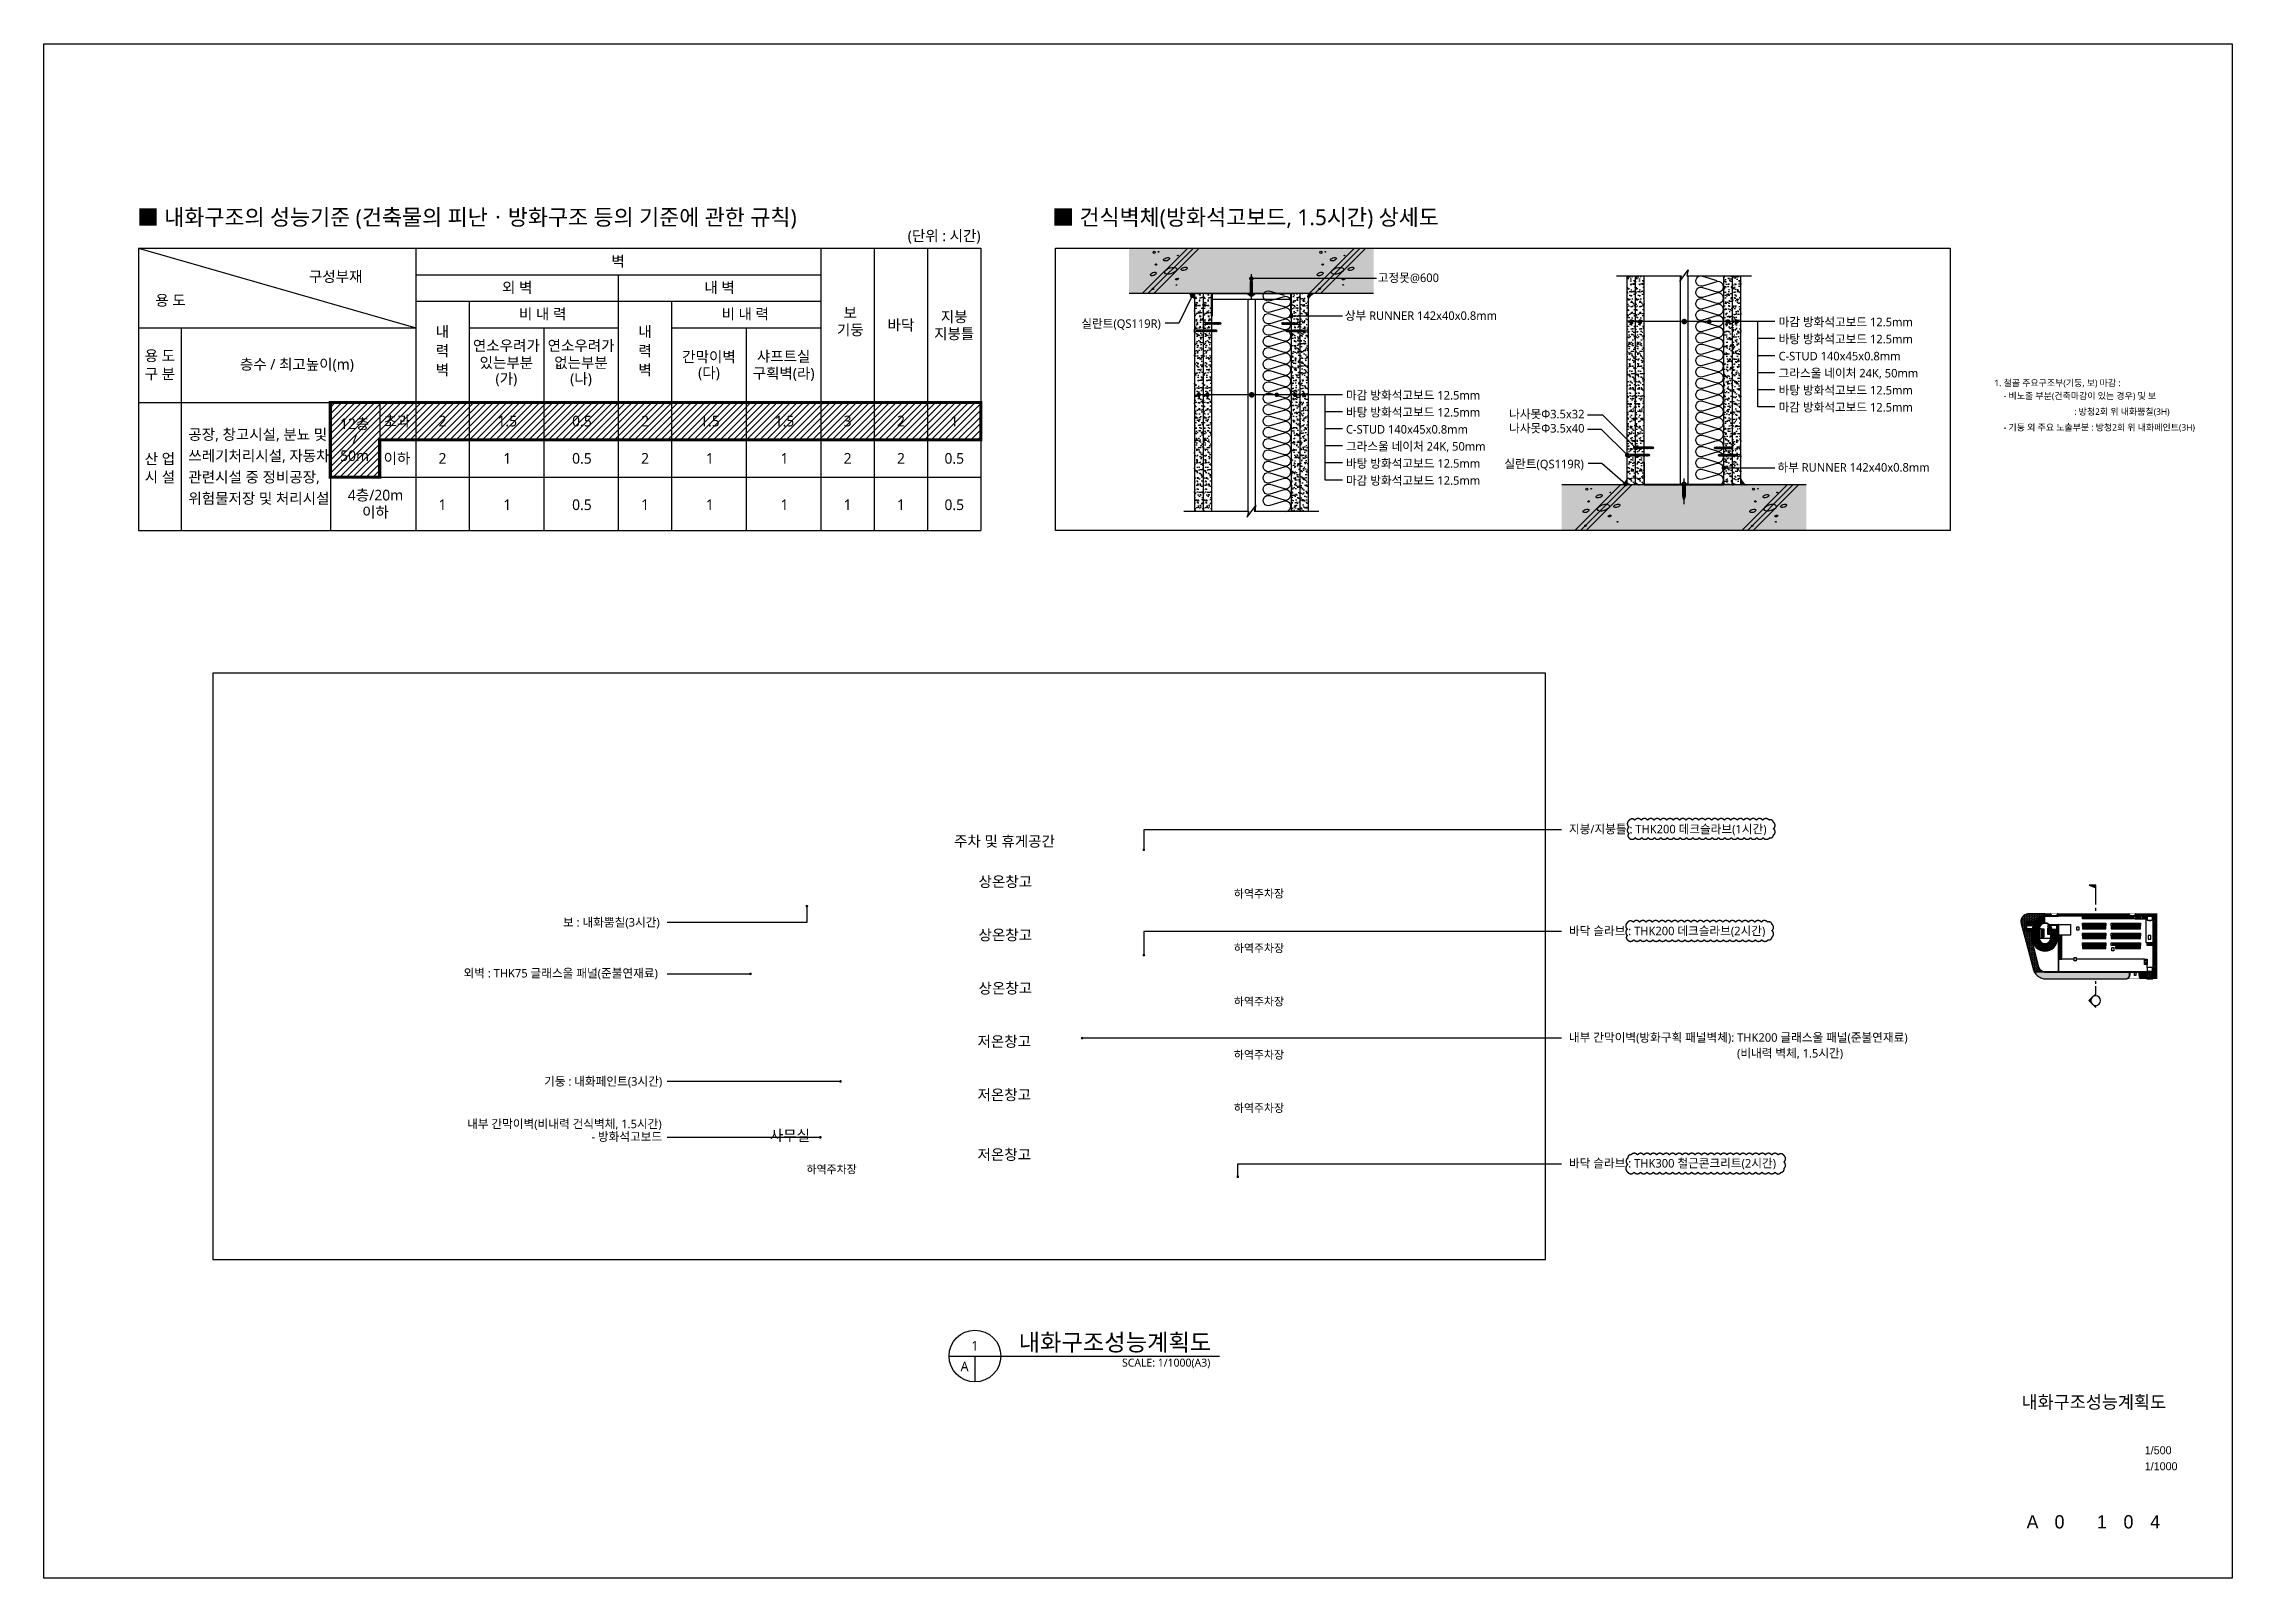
# Model space of a CAD drawing. Header units: millimetres. Extents: x 16588925 to 16999425, y -19668830 to -19380830.
import ezdxf
from ezdxf.enums import TextEntityAlignment as Align

# ---------------------------------------------------------------- set-up
doc = ezdxf.new("R2010")
doc.units = ezdxf.units.MM
doc.header["$LTSCALE"] = 1200
doc.header["$MEASUREMENT"] = 0
doc.header["$PDMODE"] = 1
doc.header["$PDSIZE"] = -10
for name, pattern in [('ACAD_ISO03W100', [30, 12, -18]), ('HID', [2.3, 1.5, -0.8]), ('HIDDEN', [2, 1, -1]), ('PHANTOM2', [1.25, 0.625, -0.125, 0.125, -0.125, 0.125, -0.125])]:
    doc.linetypes.add(name, pattern=pattern)
doc.layers.get('0').update_dxf_attribs({"linetype": 'CONTINUOUS'})
doc.layers.get('DEFPOINTS').update_dxf_attribs({"color": 171, "linetype": 'CONTINUOUS'})
for name, color, linetype in [('01.해치-시설녹지', 61, 'CONTINUOUS'), ('ELE-3', 4, 'CONTINUOUS'), ('ELE-6', 8, 'CONTINUOUS'), ('ELE1 (0.35)', 7, 'CONTINUOUS'), ('ELE7 (0.07)', 8, 'CONTINUOUS'), ('HAT-1', 9, 'CONTINUOUS'), ('HAT-2', 252, 'CONTINUOUS'), ('INS', 5, 'CONTINUOUS'), ('LAND-3', 9, 'CONTINUOUS'), ('LED', 7, 'CONTINUOUS'), ('SEALANT', 8, 'CONTINUOUS'), ('SYM', 7, 'CONTINUOUS'), ('TEXT', 3, 'CONTINUOUS'), ('TEXT(노트)', 3, 'CONTINUOUS'), ('TEXT(실명)', 3, 'CONTINUOUS'), ('TEXT-TITLE', 6, 'CONTINUOUS'), ('TEXT-기입', 6, 'CONTINUOUS'), ('경량철골', 2, 'CONTINUOUS'), ('나사못32', 8, 'CONTINUOUS'), ('대지', 1, 'PHANTOM2')]:
    doc.layers.add(name, color=color, linetype=linetype)
doc.layers.add('VE변경사항적용-20220616', color=10, linetype='CONTINUOUS', plot=False)
doc.styles.add('CGS', font='cgse', dxfattribs={"bigfont": 'cgs'})
doc.styles.add('나눔바른고딕', font='NanumBarunGothic.ttf')
pattern_1 = [(0, (-391096519.2, -16417291.4), (781.25, 1562.5), [0, -1562.5])]
pattern_2 = [(0, (-42702745.17, -1587555.54), (0, 160), []), (90, (-42702745.17, -1587555.54), (-160, 160), [160, -160])]

msp = doc.modelspace()

# ---------------------------------------------------------------- texts
at = {"layer": 'TEXT', "style": '나눔바른고딕'}
for s, height, p in [('고정못@600', 1600, (16839157, -19425557)), ('상부 RUNNER 142x40x0.8mm', 1600, (16832971, -19432660)), ('마감 방화석고보드 12.5mm', 1600, (16914332, -19433859)), ('바탕 방화석고보드 12.5mm', 1600, (16914332, -19437059)), ('C-STUD 140x45x0.8mm', 1600, (16914332, -19440259)), ('그라스울 네이처 24K, 50mm', 1600, (16914332, -19443459)), ('바탕 방화석고보드 12.5mm', 1600, (16914332, -19446659)), ('마감 방화석고보드 12.5mm', 1600, (16833183, -19447600)), ('바탕 방화석고보드 12.5mm', 1600, (16833183, -19450800)), ('마감 방화석고보드 12.5mm', 1600, (16914332, -19449859)), ('C-STUD 140x45x0.8mm', 1600, (16833183, -19454000)), ('그라스울 네이처 24K, 50mm', 1600, (16833183, -19457200)), ('바탕 방화석고보드 12.5mm', 1600, (16833183, -19460400)), ('마감 방화석고보드 12.5mm', 1600, (16833183, -19463600)), ('내화구조성능계획도', 3200, (16771787, -19626156))]:
    msp.add_text(s, height=height, dxfattribs=at).set_placement(p)
for s, p in [('실란트(QS119R)', (16798452, -19434152)), ('나사못Φ3.5x32', (16877922, -19451135)), ('나사못Φ3.5x40', (16877922, -19453802)), ('실란트(QS119R)', (16877810, -19460512))]:
    msp.add_text(s, height=1600, dxfattribs=at).set_placement(p, align=Align.RIGHT)
for s, p in [('1. 철골 주요구조부(기둥, 보) 마감 :', (16954805, -19444493)), ('- 비노출 부분(건축마감이 있는 경우) 및 보', (16956545, -19446911)), (': 방청2회 위 내화뿜칠(3H)', (16969788, -19449880)), ('- 기둥 외 주요 노출부분 : 방청2회 위 내화페인트(3H)', (16956545, -19452832))]:
    msp.add_text(s, height=1200, dxfattribs=at).set_placement(p, align=Align.MIDDLE_LEFT)
msp.add_text('하부 RUNNER 142x40x0.8mm', height=1600, rotation=360, dxfattribs=at).set_placement((16914121, -19461147))
for s, p in [('1', (16763587, -19625186)), ('A', (16761648, -19629065))]:
    msp.add_text(s, height=1800, dxfattribs=at).set_placement(p, align=Align.MIDDLE)
msp.add_text('SCALE: 1/1000(A3)', height=1500, dxfattribs=at).set_placement((16807738, -19627611), align=Align.TOP_RIGHT)
at = {"layer": 'TEXT(노트)', "style": '나눔바른고딕'}
for s, height, p in [('■ 내화구조의 성능기준 (건축물의 피난ㆍ방화구조 등의 기준에 관한 규칙)', 3000, (16606410, -19413383)), ('■ 건식벽체(방화석고보드, 1.5시간) 상세도', 3000, (16778087, -19413383)), ('공장, 창고시설, 분뇨 및', 2000, (16616051, -19454164)), ('쓰레기처리시설, 자동차', 2000, (16616051, -19458164)), ('관련시설 중 정비공장,', 2000, (16616051, -19462164)), ('위험물저장 및 처리시설', 2000, (16616051, -19466164)), ('지붕/지붕틀 : THK200 데크슬라브(1시간)', 1600, (16875012, -19528229)), ('보 : 내화뿜칠(3시간)', 1600, (16686325, -19545729)), ('바닥 슬라브 : THK200 데크슬라브(2시간)', 1600, (16875012, -19547341)), ('외벽 : THK75 글래스울 패널(준불연재료)', 1600, (16667658, -19555275)), ('내부 간막이벽(방화구획 패널벽체): THK200 글래스울 패널(준불연재료)', 1600, (16875012, -19567341)), ('(비내력 벽체, 1.5시간)', 1600, (16906536, -19570299)), ('기둥 : 내화페인트(3시간)', 1600, (16682773, -19575578)), ('내부 간막이벽(비내력 건식벽체, 1.5시간)', 1600, (16668338, -19583564)), ('- 방화석고보드', 1600, (16691646, -19585957)), ('바닥 슬라브 : THK300 철근콘크리트(2시간)', 1600, (16875012, -19590948))]:
    msp.add_text(s, height=height, dxfattribs=at).set_placement(p, align=Align.MIDDLE_LEFT)
for s, p in [('(단위 : 시간)', (16757812, -19416883)), ('벽', (16696648, -19421665)), ('구성부재', (16643680, -19424522)), ('용 도', (16612700, -19428977)), ('외 벽', (16677722, -19426572)), ('내 벽', (16715701, -19426572)), ('비 내 력', (16682503, -19431547)), ('비 내 력', (16720503, -19431547)), ('보', (16740205, -19431333)), ('바닥', (16749702, -19433624)), ('지붕', (16759694, -19432072)), ('내', (16663700, -19434857)), ('연소우려가', (16675700, -19437484)), ('연소우려가', (16689700, -19437484)), ('내', (16701700, -19434857)), ('기둥', (16740205, -19434533)), ('지붕틀', (16759694, -19435272)), ('용 도', (16610700, -19439384)), ('층수 / 최고높이(m)', (16636406, -19440984)), ('력', (16663700, -19438457)), ('벽', (16663700, -19442057)), ('있는부분', (16675700, -19440684)), ('없는부분', (16689700, -19440684)), ('력', (16701700, -19438457)), ('벽', (16701700, -19442057)), ('간막이벽', (16713700, -19439584)), ('샤프트실', (16727700, -19439484)), ('구 분', (16610700, -19442784)), ('(가)', (16675700, -19443684)), ('(나)', (16689700, -19443684)), ('(다)', (16713700, -19442584)), ('구획벽(라)', (16727700, -19442684)), ('12층', (16647224, -19452148)), ('초과', (16655174, -19451648)), ('산 업', (16610700, -19458726)), ('50m', (16647224, -19458148)), ('/', (16647224, -19455148)), ('이하', (16655174, -19458648)), ('시 설', (16610700, -19462126)), ('4층/20m', (16651149, -19465548)), ('이하', (16651149, -19468748))]:
    msp.add_text(s, height=2000, dxfattribs=at).set_placement(p, align=Align.MIDDLE_CENTER)
at = {"layer": 'TEXT(실명)', "color": 0, "style": '나눔바른고딕'}
for s, p in [('2', (16663714, -19451648)), ('1.5', (16675869, -19451648)), ('0.5', (16689869, -19451648)), ('2', (16701714, -19451648)), ('1.5', (16713869, -19451648)), ('1.5', (16727869, -19451648)), ('3', (16739714, -19451648)), ('2', (16749714, -19451648)), ('1', (16759714, -19451648)), ('2', (16663714, -19458648)), ('1', (16675869, -19458648)), ('0.5', (16689869, -19458648)), ('2', (16701714, -19458648)), ('1', (16713869, -19458648)), ('1', (16727869, -19458648)), ('2', (16739714, -19458648)), ('2', (16749714, -19458648)), ('0.5', (16759714, -19458648)), ('1', (16663714, -19467348)), ('1', (16675869, -19467348)), ('0.5', (16689869, -19467348)), ('1', (16701714, -19467348)), ('1', (16713869, -19467348)), ('1', (16727869, -19467348)), ('1', (16739714, -19467348)), ('1', (16749714, -19467348)), ('0.5', (16759714, -19467348))]:
    msp.add_text(s, height=2000, dxfattribs=at).set_placement(p, align=Align.MIDDLE_CENTER)
at = {"layer": 'TEXT(실명)', "style": '나눔바른고딕'}
for s, p in [('주차 및 휴게공간', (16769138, -19530511, 291667)), ('상온창고', (16769284, -19538088, 291667)), ('상온창고', (16769284, -19548088, 291667)), ('상온창고', (16769284, -19558088, 291667)), ('저온창고', (16769089, -19568088, 291667)), ('저온창고', (16769089, -19578088, 291667)), ('사무실', (16728887, -19585737, 583333)), ('저온창고', (16769089, -19589309, 291667))]:
    msp.add_text(s, height=2000, dxfattribs=at).set_placement(p, align=Align.MIDDLE_CENTER)
for p in [(16821574, -19541092, 291667), (16821574, -19551330, 291667), (16821574, -19561330, 291667), (16821574, -19571330, 291667), (16821574, -19581330, 291667), (16741410, -19592830, 291667)]:
    msp.add_text('하역주차장', height=1500, dxfattribs=at).set_placement(p, align=Align.RIGHT)
at = {"layer": 'TEXT-TITLE', "style": '나눔바른고딕'}
msp.add_text('내화구조성능계획도', height=2400, dxfattribs=at).set_placement((16973464, -19636967), align=Align.CENTER)
at = {"layer": 'TEXT-기입', "style": 'CGS'}
for s, p in [('1/500', (16983027, -19646010)), ('1/1000', (16983027, -19649010))]:
    msp.add_text(s, height=1500, dxfattribs=at).set_placement(p, align=Align.BOTTOM_LEFT)
for s, p in [('A', (16961964, -19658241)), ('0', (16967026, -19658241)), ('1', (16974964, -19658241)), ('0', (16979964, -19658241)), ('4', (16984964, -19658241))]:
    msp.add_text(s, height=2500, dxfattribs=at).set_placement(p, align=Align.MIDDLE_CENTER)

# ---------------------------------------------------------------- blocks, each defined once
blk = doc.blocks.new('A$C70CA2067')
at = {"layer": 'ELE-6'}
for points in [[(-1333, -2466, 1.3440307), (-1333, -600), (-4000, -1400, -1.3440307), (-4000, 467), (-1333, -333)], [(-1333, -4600, 1.3440307), (-1333, -2733), (-4000, -3533, -1.3440307), (-4000, -1666), (-1333, -2466)], [(-1333, -6733, 1.3440307), (-1333, -4866), (-4000, -5666, -1.3440307), (-4000, -3800), (-1333, -4600)], [(-1333, -8866, 1.3440307), (-1333, -6999), (-4000, -7799, -1.3440307), (-4000, -5933), (-1333, -6733)], [(-1333, -10999, 1.3440307), (-1333, -9133), (-4000, -9933, -1.3440307), (-4000, -8066), (-1333, -8866)], [(-1333, -13132, 1.3440307), (-1333, -11266), (-4000, -12066, -1.3440307), (-4000, -10199), (-1333, -10999)], [(-1333, -15266, 1.3440307), (-1333, -13399), (-4000, -14199, -1.3440307), (-4000, -12332), (-1333, -13132)], [(-1333, -17399, 1.3440307), (-1333, -15532), (-4000, -16332, -1.3440307), (-4000, -14466), (-1333, -15266)], [(-1333, -19532, 1.3440307), (-1333, -17665), (-4000, -18465, -1.3440307), (-4000, -16599), (-1333, -17399)], [(-1333, -21665, 1.3440307), (-1333, -19799), (-4000, -20599, -1.3440307), (-4000, -18732), (-1333, -19532)], [(-1333, -23798, 1.3440307), (-1333, -21932), (-4000, -22732, -1.3440307), (-4000, -20865), (-1333, -21665)], [(-1333, -25932, 1.3440307), (-1333, -24065), (-4000, -24865, -1.3440307), (-4000, -22998), (-1333, -23798)], [(-1333, -28065, 1.3440307), (-1333, -26198), (-4000, -26998, -1.3440307), (-4000, -25132), (-1333, -25932)], [(-1333, -30198, 1.3440307), (-1333, -28331), (-4000, -29131, -1.3440307), (-4000, -27265), (-1333, -28065)], [(-1333, -32331, 1.3440307), (-1333, -30465), (-4000, -31265, -1.3440307), (-4000, -29398), (-1333, -30198)], [(-1333, -34464, 1.3440307), (-1333, -32598), (-4000, -33398, -1.3440307), (-4000, -31531), (-1333, -32331)], [(-1333, -36598, 1.3440307), (-1333, -34731), (-4000, -35531, -1.3440307), (-4000, -33664), (-1333, -34464)], [(-1333, -38731, 1.3440307), (-1333, -36864), (-4000, -37664, -1.3440307), (-4000, -35798), (-1333, -36598)], [(-1333, -40864, 1.3440307), (-1333, -38997), (-4000, -39797, -1.3440307), (-4000, -37931), (-1333, -38731)]]:
    blk.add_lwpolyline(points, format="xyb", dxfattribs=at)
blk = doc.blocks.new('A$C62E36CEF')
at = {"layer": 'ELE-6'}
for points in [[(-1333, 36264, 1.3440307), (-1333, 38131), (-4000, 37331, -1.3440307), (-4000, 39198), (-1333, 38398)], [(-1333, 34131, 1.3440307), (-1333, 35998), (-4000, 35198, -1.3440307), (-4000, 37064), (-1333, 36264)], [(-1333, 31998, 1.3440307), (-1333, 33865), (-4000, 33065, -1.3440307), (-4000, 34931), (-1333, 34131)], [(-1333, 29865, 1.3440307), (-1333, 31731), (-4000, 30931, -1.3440307), (-4000, 32798), (-1333, 31998)], [(-1333, 27732, 1.3440307), (-1333, 29598), (-4000, 28798, -1.3440307), (-4000, 30665), (-1333, 29865)], [(-1333, 25598, 1.3440307), (-1333, 27465), (-4000, 26665, -1.3440307), (-4000, 28532), (-1333, 27732)], [(-1333, 23465, 1.3440307), (-1333, 25332), (-4000, 24532, -1.3440307), (-4000, 26398), (-1333, 25598)], [(-1333, 21332, 1.3440307), (-1333, 23199), (-4000, 22399, -1.3440307), (-4000, 24265), (-1333, 23465)], [(-1333, 19199, 1.3440307), (-1333, 21065), (-4000, 20265, -1.3440307), (-4000, 22132), (-1333, 21332)], [(-1333, 17066, 1.3440307), (-1333, 18932), (-4000, 18132, -1.3440307), (-4000, 19999), (-1333, 19199)], [(-1333, 14932, 1.3440307), (-1333, 16799), (-4000, 15999, -1.3440307), (-4000, 17866), (-1333, 17066)], [(-1333, 12799, 1.3440307), (-1333, 14666), (-4000, 13866, -1.3440307), (-4000, 15732), (-1333, 14932)], [(-1333, 10666, 1.3440307), (-1333, 12533), (-4000, 11733, -1.3440307), (-4000, 13599), (-1333, 12799)], [(-1333, 8533, 1.3440307), (-1333, 10399), (-4000, 9599, -1.3440307), (-4000, 11466), (-1333, 10666)], [(-1333, 6400, 1.3440307), (-1333, 8266), (-4000, 7466, -1.3440307), (-4000, 9333), (-1333, 8533)], [(-1333, 4266, 1.3440307), (-1333, 6133), (-4000, 5333, -1.3440307), (-4000, 7200), (-1333, 6400)], [(-1333, 2133, 1.3440307), (-1333, 4000), (-4000, 3200, -1.3440307), (-4000, 5066), (-1333, 4266)], [(-1333, 0, 1.3440307), (-1333, 1867), (-4000, 1067, -1.3440307), (-4000, 2933), (-1333, 2133)]]:
    blk.add_lwpolyline(points, format="xyb", dxfattribs=at)
blk = doc.blocks.new('kcc나사못40')
at = {"layer": 'ELE-6'}
for p, q in [((1.5, 38.5), (1, 38.2)), ((1.5, 38.5), (2.8, 40)), ((1.5, 38.5), (4, 37.9)), ((4, 38.6), (2.8, 40)), ((4, 38.6), (4, 37.9)), ((0, 0.4), (5.5, 0.4)), ((0, 0), (0, 0.4)), ((1, 38.2), (1.5, 37.9)), ((1.5, 37.2), (1, 36.9)), ((1, 36.9), (1.5, 36.6)), ((1.5, 35.9), (1, 35.6)), ((1, 35.6), (1.5, 35.3)), ((1.5, 34.6), (1, 34.3)), ((1, 34.3), (1.5, 34)), ((1.5, 33.3), (1, 33)), ((1, 33), (1.5, 32.7)), ((1.5, 32), (1, 31.7)), ((1, 31.7), (1.5, 31.4)), ((1.5, 30.7), (1, 30.4)), ((1, 30.4), (1.5, 30.1)), ((1.5, 29.4), (1, 29.1)), ((1, 29.1), (1.5, 28.8)), ((1.5, 28.1), (1, 27.8)), ((1, 27.8), (1.5, 27.5)), ((1.5, 26.8), (1, 26.5)), ((1, 26.5), (1.5, 26.2)), ((1.5, 25.5), (1, 25.2)), ((1, 25.2), (1.5, 24.9)), ((1.5, 24.2), (1, 23.9)), ((1, 23.9), (1.5, 23.6)), ((1.5, 22.9), (1, 22.6)), ((1, 22.6), (1.5, 22.3)), ((1.5, 21.6), (1, 21.3)), ((1, 21.3), (1.5, 21)), ((1.5, 20.3), (1, 20)), ((1, 20), (1.5, 19.7)), ((1.5, 19), (1, 18.7)), ((1, 18.7), (1.5, 18.4)), ((1.5, 17.7), (1, 17.4)), ((1, 17.4), (1.5, 17.1)), ((1.5, 16.4), (1, 16.1)), ((1, 16.1), (1.5, 15.8)), ((1.5, 15.1), (1, 14.8)), ((1, 14.8), (1.5, 14.5)), ((1.5, 13.8), (1, 13.5)), ((1, 13.5), (1.5, 13.2)), ((1.5, 12.5), (1, 12.2)), ((1, 12.2), (1.5, 11.9)), ((1.5, 11.2), (1, 10.9)), ((1, 10.9), (1.5, 10.6)), ((1.5, 9.9), (1, 9.6)), ((1, 9.6), (1.5, 9.3)), ((1.5, 8.6), (1, 8.3)), ((1, 8.3), (1.5, 8)), ((1.5, 7.3), (1, 7)), ((1, 7), (1.5, 6.7)), ((1.5, 37.9), (4, 37.3)), ((1.5, 37.9), (1.5, 37.2)), ((1.5, 37.9), (4, 37.9)), ((1.5, 37.2), (4, 36.6)), ((1.5, 36.6), (4, 36)), ((1.5, 36.6), (1.5, 35.9)), ((1.5, 36.6), (4, 36.6)), ((1.5, 35.9), (4, 35.3)), ((1.5, 35.3), (4, 34.7)), ((1.5, 35.3), (1.5, 34.6)), ((1.5, 35.3), (4, 35.3)), ((1.5, 34.6), (4, 34)), ((1.5, 34), (1.5, 33.3)), ((1.5, 34), (4, 33.4)), ((1.5, 34), (4, 34)), ((1.5, 33.3), (4, 32.7)), ((1.5, 32.7), (4, 32.1)), ((1.5, 32.7), (1.5, 32)), ((1.5, 32.7), (4, 32.7)), ((1.5, 32), (4, 31.4)), ((1.5, 31.4), (1.5, 30.7)), ((1.5, 31.4), (4, 30.8)), ((1.5, 31.4), (4, 31.4)), ((1.5, 30.7), (4, 30.1)), ((1.5, 30.1), (4, 29.5)), ((1.5, 30.1), (1.5, 29.4)), ((1.5, 30.1), (4, 30.1)), ((1.5, 29.4), (4, 28.8)), ((1.5, 28.8), (1.5, 28.1)), ((1.5, 28.8), (4, 28.2)), ((1.5, 28.8), (4, 28.8)), ((1.5, 28.1), (4, 27.5)), ((1.5, 27.5), (4, 26.9)), ((1.5, 27.5), (1.5, 26.8)), ((1.5, 27.5), (4, 27.5)), ((1.5, 26.8), (4, 26.2)), ((1.5, 26.2), (1.5, 25.5)), ((1.5, 26.2), (4, 25.6)), ((1.5, 26.2), (4, 26.2)), ((1.5, 25.5), (4, 24.9)), ((1.5, 24.9), (4, 24.3)), ((1.5, 24.9), (1.5, 24.2)), ((1.5, 24.9), (4, 24.9)), ((1.5, 24.2), (4, 23.6)), ((1.5, 23.6), (1.5, 22.9)), ((1.5, 23.6), (4, 23)), ((1.5, 23.6), (4, 23.6)), ((1.5, 22.9), (4, 22.3)), ((1.5, 22.3), (4, 21.7)), ((1.5, 22.3), (1.5, 21.6)), ((1.5, 22.3), (4, 22.3)), ((1.5, 21.6), (4, 21)), ((1.5, 21), (1.5, 20.3)), ((1.5, 21), (4, 20.4)), ((1.5, 21), (4, 21)), ((1.5, 20.3), (4, 19.7)), ((1.5, 19.7), (4, 19.1)), ((1.5, 19.7), (1.5, 19)), ((1.5, 19.7), (4, 19.7)), ((1.5, 19), (4, 18.4)), ((1.5, 18.4), (1.5, 17.7)), ((1.5, 18.4), (4, 17.8)), ((1.5, 18.4), (4, 18.4)), ((1.5, 17.7), (4, 17.1)), ((1.5, 17.1), (4, 16.5)), ((1.5, 17.1), (1.5, 16.4)), ((1.5, 17.1), (4, 17.1)), ((1.5, 16.4), (4, 15.8)), ((1.5, 15.8), (1.5, 15.1)), ((1.5, 15.8), (4, 15.2)), ((1.5, 15.8), (4, 15.8)), ((1.5, 15.1), (4, 14.5)), ((1.5, 14.5), (4, 13.9)), ((1.5, 14.5), (1.5, 13.8)), ((1.5, 14.5), (4, 14.5)), ((1.5, 13.8), (4, 13.2)), ((1.5, 13.2), (1.5, 12.5)), ((1.5, 13.2), (4, 12.6)), ((1.5, 13.2), (4, 13.2)), ((1.5, 12.5), (4, 11.9)), ((1.5, 11.9), (4, 11.3)), ((1.5, 11.9), (1.5, 11.2)), ((1.5, 11.9), (4, 11.9)), ((1.5, 11.2), (4, 10.6)), ((1.5, 10.6), (1.5, 9.9)), ((1.5, 10.6), (4, 10)), ((1.5, 10.6), (4, 10.6)), ((1.5, 9.9), (4, 9.3)), ((1.5, 9.3), (4, 8.7)), ((1.5, 9.3), (1.5, 8.6)), ((1.5, 9.3), (4, 9.3)), ((1.5, 8.6), (4, 8)), ((1.5, 8), (1.5, 7.3)), ((1.5, 8), (4, 7.4)), ((1.5, 8), (4, 8)), ((1.5, 7.3), (4, 6.7)), ((1.5, 6.7), (4, 6.1)), ((1.5, 6.7), (4, 6.7)), ((1.5, 6.7), (1.5, 5.4)), ((4, 37.9), (4.5, 37.6)), ((4.5, 37.6), (4, 37.3)), ((4, 37.3), (4, 36.6)), ((4, 36.6), (4.5, 36.3)), ((4.5, 36.3), (4, 36)), ((4, 36), (4, 35.3)), ((4, 35.3), (4.5, 35)), ((4.5, 35), (4, 34.7)), ((4, 34.7), (4, 34)), ((4, 34), (4.5, 33.7)), ((4.5, 33.7), (4, 33.4)), ((4, 33.4), (4, 32.7)), ((4, 32.7), (4.5, 32.4)), ((4.5, 32.4), (4, 32.1)), ((4, 32.1), (4, 31.4)), ((4, 31.4), (4.5, 31.1)), ((4.5, 31.1), (4, 30.8)), ((4, 30.8), (4, 30.1)), ((4, 30.1), (4.5, 29.8)), ((4.5, 29.8), (4, 29.5)), ((4, 29.5), (4, 28.8)), ((4, 28.8), (4.5, 28.5)), ((4.5, 28.5), (4, 28.2)), ((4, 28.2), (4, 27.5)), ((4, 27.5), (4.5, 27.2)), ((4.5, 27.2), (4, 26.9)), ((4, 26.9), (4, 26.2)), ((4, 26.2), (4.5, 25.9)), ((4.5, 25.9), (4, 25.6)), ((4, 25.6), (4, 24.9)), ((4, 24.9), (4.5, 24.6)), ((4.5, 24.6), (4, 24.3)), ((4, 24.3), (4, 23.6)), ((4, 23.6), (4.5, 23.3)), ((4.5, 23.3), (4, 23)), ((4, 23), (4, 22.3)), ((4, 22.3), (4.5, 22)), ((4.5, 22), (4, 21.7)), ((4, 21.7), (4, 21)), ((4, 21), (4.5, 20.7)), ((4.5, 20.7), (4, 20.4)), ((4, 20.4), (4, 19.7)), ((4, 19.7), (4.5, 19.4)), ((4.5, 19.4), (4, 19.1)), ((4, 19.1), (4, 18.4)), ((4, 18.4), (4.5, 18.1)), ((4.5, 18.1), (4, 17.8)), ((4, 17.8), (4, 17.1)), ((4, 17.1), (4.5, 16.8)), ((4.5, 16.8), (4, 16.5)), ((4, 16.5), (4, 15.8)), ((4, 15.8), (4.5, 15.5)), ((4.5, 15.5), (4, 15.2)), ((4, 15.2), (4, 14.5)), ((4, 14.5), (4.5, 14.2)), ((4.5, 14.2), (4, 13.9)), ((4, 13.9), (4, 13.2)), ((4, 13.2), (4.5, 12.9)), ((4.5, 12.9), (4, 12.6)), ((4, 12.6), (4, 11.9)), ((4, 11.9), (4.5, 11.6)), ((4.5, 11.6), (4, 11.3)), ((4, 11.3), (4, 10.6)), ((4, 10.6), (4.5, 10.3)), ((4.5, 10.3), (4, 10)), ((4, 10), (4, 9.3)), ((4, 9.3), (4.5, 9)), ((4.5, 9), (4, 8.7)), ((4, 8.7), (4, 8)), ((4, 8), (4.5, 7.7)), ((4.5, 7.7), (4, 7.4)), ((4, 7.4), (4, 6.7)), ((4, 6.7), (4.5, 6.4)), ((4.5, 6.4), (4, 6.1)), ((4, 6.1), (4, 5.4)), ((5.5, 0), (5.5, 0.4)), ((0, 0), (5.5, 0))]:
    blk.add_line(p, q, dxfattribs=at)
at = {"layer": 'ELE-6', "extrusion": (0, 0, -1)}
blk.add_ellipse((0, 5.4), major_axis=(0, -5), ratio=0.3, start_param=4.712389, end_param=6.283185, dxfattribs=at)
at = {"layer": 'ELE-6'}
blk.add_ellipse((5.5, 5.4), major_axis=(0, -5), ratio=0.3, start_param=4.712389, end_param=6.283185, dxfattribs=at)
blk = doc.blocks.new('kcc나사못32')
at = {"layer": '나사못32'}
for p, q in [((0, 0), (0, 0.4)), ((5.5, 0.4), (0, 0.4)), ((1.5, 29.9), (1, 29.6)), ((1, 29.6), (1.5, 29.3)), ((1.5, 28.6), (1, 28.3)), ((1, 28.3), (1.5, 28)), ((1.5, 27.3), (1, 27)), ((1, 27), (1.5, 26.7)), ((1.5, 26), (1, 25.7)), ((1, 25.7), (1.5, 25.4)), ((1.5, 24.7), (1, 24.4)), ((1, 24.4), (1.5, 24.1)), ((1.5, 23.4), (1, 23.1)), ((1, 23.1), (1.5, 22.8)), ((1.5, 22.1), (1, 21.8)), ((1, 21.8), (1.5, 21.5)), ((1.5, 20.8), (1, 20.5)), ((1, 20.5), (1.5, 20.2)), ((1.5, 19.5), (1, 19.2)), ((1, 19.2), (1.5, 18.9)), ((1.5, 18.2), (1, 17.9)), ((1, 17.9), (1.5, 17.6)), ((1.5, 16.9), (1, 16.6)), ((1, 16.6), (1.5, 16.3)), ((1.5, 15.6), (1, 15.3)), ((1, 15.3), (1.5, 15)), ((1.5, 14.3), (1, 14)), ((1, 14), (1.5, 13.7)), ((1.5, 13), (1, 12.7)), ((1, 12.7), (1.5, 12.4)), ((1.5, 11.7), (1, 11.4)), ((1, 11.4), (1.5, 11.1)), ((1.5, 10.4), (1, 10.1)), ((1, 10.1), (1.5, 9.8)), ((1.5, 9.1), (1, 8.8)), ((1, 8.8), (1.5, 8.5)), ((1.5, 7.8), (1, 7.5)), ((1, 7.5), (1.5, 7.2)), ((1.5, 6.5), (1, 6.2)), ((1, 6.2), (1.5, 5.9)), ((1.5, 30.6), (2.8, 32)), ((1.5, 30.6), (1.5, 29.9)), ((4, 30.5), (1.5, 29.9)), ((4, 29.9), (1.5, 29.9)), ((4, 29.9), (1.5, 29.3)), ((1.5, 29.3), (1.5, 28.6)), ((4, 29.2), (1.5, 28.6)), ((4, 28.6), (1.5, 28.6)), ((4, 28.6), (1.5, 28)), ((1.5, 28), (1.5, 27.3)), ((4, 27.9), (1.5, 27.3)), ((4, 27.3), (1.5, 27.3)), ((4, 27.3), (1.5, 26.7)), ((1.5, 26.7), (1.5, 26)), ((4, 26.6), (1.5, 26)), ((4, 26), (1.5, 26)), ((4, 26), (1.5, 25.4)), ((1.5, 25.4), (1.5, 24.7)), ((4, 25.3), (1.5, 24.7)), ((4, 24.7), (1.5, 24.7)), ((4, 24.7), (1.5, 24.1)), ((1.5, 24.1), (1.5, 23.4)), ((4, 24), (1.5, 23.4)), ((4, 23.4), (1.5, 23.4)), ((4, 23.4), (1.5, 22.8)), ((1.5, 22.8), (1.5, 22.1)), ((4, 22.7), (1.5, 22.1)), ((4, 22.1), (1.5, 22.1)), ((4, 22.1), (1.5, 21.5)), ((1.5, 21.5), (1.5, 20.8)), ((4, 21.4), (1.5, 20.8)), ((4, 20.8), (1.5, 20.8)), ((4, 20.8), (1.5, 20.2)), ((1.5, 20.2), (1.5, 19.5)), ((4, 20.1), (1.5, 19.5)), ((4, 19.5), (1.5, 19.5)), ((4, 19.5), (1.5, 18.9)), ((1.5, 18.9), (1.5, 18.2)), ((4, 18.8), (1.5, 18.2)), ((4, 18.2), (1.5, 18.2)), ((4, 18.2), (1.5, 17.6)), ((1.5, 17.6), (1.5, 16.9)), ((4, 17.5), (1.5, 16.9)), ((4, 16.9), (1.5, 16.9)), ((4, 16.9), (1.5, 16.3)), ((1.5, 16.3), (1.5, 15.6)), ((4, 16.2), (1.5, 15.6)), ((4, 15.6), (1.5, 15.6)), ((4, 15.6), (1.5, 15)), ((1.5, 15), (1.5, 14.3)), ((4, 14.9), (1.5, 14.3)), ((4, 14.3), (1.5, 14.3)), ((4, 14.3), (1.5, 13.7)), ((1.5, 13.7), (1.5, 13)), ((4, 13.6), (1.5, 13)), ((4, 13), (1.5, 13)), ((4, 13), (1.5, 12.4)), ((1.5, 12.4), (1.5, 11.7)), ((4, 12.3), (1.5, 11.7)), ((4, 11.7), (1.5, 11.7)), ((4, 11.7), (1.5, 11.1)), ((1.5, 11.1), (1.5, 10.4)), ((4, 11), (1.5, 10.4)), ((4, 10.4), (1.5, 10.4)), ((4, 10.4), (1.5, 9.8)), ((1.5, 9.8), (1.5, 9.1)), ((4, 9.7), (1.5, 9.1)), ((4, 9.1), (1.5, 9.1)), ((4, 9.1), (1.5, 8.5)), ((1.5, 8.5), (1.5, 7.8)), ((4, 8.4), (1.5, 7.8)), ((4, 7.8), (1.5, 7.8)), ((4, 7.8), (1.5, 7.2)), ((1.5, 7.2), (1.5, 6.5)), ((4, 7.1), (1.5, 6.5)), ((4, 6.5), (1.5, 6.5)), ((4, 6.5), (1.5, 5.9)), ((1.5, 5.9), (1.5, 5.4)), ((4, 30.5), (2.8, 32)), ((4, 30.5), (4.5, 30.2)), ((4.5, 30.2), (4, 29.9)), ((4, 29.9), (4, 29.2)), ((4, 29.2), (4.5, 28.9)), ((4.5, 28.9), (4, 28.6)), ((4, 28.6), (4, 27.9)), ((4, 27.9), (4.5, 27.6)), ((4.5, 27.6), (4, 27.3)), ((4, 27.3), (4, 26.6)), ((4, 26.6), (4.5, 26.3)), ((4.5, 26.3), (4, 26)), ((4, 26), (4, 25.3)), ((4, 25.3), (4.5, 25)), ((4.5, 25), (4, 24.7)), ((4, 24.7), (4, 24)), ((4, 24), (4.5, 23.7)), ((4.5, 23.7), (4, 23.4)), ((4, 23.4), (4, 22.7)), ((4, 22.7), (4.5, 22.4)), ((4.5, 22.4), (4, 22.1)), ((4, 22.1), (4, 21.4)), ((4, 21.4), (4.5, 21.1)), ((4.5, 21.1), (4, 20.8)), ((4, 20.8), (4, 20.1)), ((4, 20.1), (4.5, 19.8)), ((4.5, 19.8), (4, 19.5)), ((4, 19.5), (4, 18.8)), ((4, 18.8), (4.5, 18.5)), ((4.5, 18.5), (4, 18.2)), ((4, 18.2), (4, 17.5)), ((4, 17.5), (4.5, 17.2)), ((4.5, 17.2), (4, 16.9)), ((4, 16.9), (4, 16.2)), ((4, 16.2), (4.5, 15.9)), ((4.5, 15.9), (4, 15.6)), ((4, 15.6), (4, 14.9)), ((4, 14.9), (4.5, 14.6)), ((4.5, 14.6), (4, 14.3)), ((4, 14.3), (4, 13.6)), ((4, 13.6), (4.5, 13.3)), ((4.5, 13.3), (4, 13)), ((4, 13), (4, 12.3)), ((4, 12.3), (4.5, 12)), ((4.5, 12), (4, 11.7)), ((4, 11.7), (4, 11)), ((4, 11), (4.5, 10.7)), ((4.5, 10.7), (4, 10.4)), ((4, 10.4), (4, 9.7)), ((4, 9.7), (4.5, 9.4)), ((4.5, 9.4), (4, 9.1)), ((4, 9.1), (4, 8.4)), ((4, 8.4), (4.5, 8.1)), ((4.5, 8.1), (4, 7.8)), ((4, 7.8), (4, 7.1)), ((4, 7.1), (4.5, 6.8)), ((4.5, 6.8), (4, 6.5)), ((4, 6.5), (4, 5.4)), ((5.5, 0), (5.5, 0.4)), ((5.5, 0), (0, 0))]:
    blk.add_line(p, q, dxfattribs=at)
at = {"layer": '나사못32', "extrusion": (0, 0, -1)}
blk.add_ellipse((0, 5.4), major_axis=(0, 5), ratio=0.3, start_param=1.570796, end_param=3.141593, dxfattribs=at)
at = {"layer": '나사못32'}
blk.add_ellipse((5.5, 5.4), major_axis=(0, 5), ratio=0.3, start_param=1.570796, end_param=3.141593, dxfattribs=at)
blk = doc.blocks.new('A$C48DA6045')
at = {"layer": 'ELE-6'}
blk.add_line((0, 10.6), (0, -34.6), dxfattribs=at)
blk.add_lwpolyline([(6, 0), (-6, 0), (-6, 1), (6, 1)], close=True, dxfattribs=at)
at = {"layer": 'ELE-6', "linetype": 'HID'}
blk.add_lwpolyline([(2, 0), (2, -20.6), (0, -27), (-2, -20.6), (-2, 0)], dxfattribs=at)
at = {"layer": 'ELE-6'}
blk.add_arc((0, -0.2), 4.08, 17.2018, 162.7982, dxfattribs=at)
blk = doc.blocks.new('조경1111')
at = {"layer": '01.해치-시설녹지', "ltscale": 0.1}
h = blk.add_hatch(dxfattribs=at)
h.set_pattern_fill('DOTS', color=256, scale=25000)
h.set_pattern_definition(pattern_1)
edge = h.paths.add_edge_path()
edge.add_arc((36429982, -345322), 23500, 122.852659, 147.865072)
edge.add_line((36410083, -332822), (36394982, -332822))
edge.add_line((36394982, -332822), (36394982, -352222))
edge.add_line((36394982, -352222), (36406482, -352222))
edge.add_line((36406482, -352222), (36406482, -371284))
edge.add_line((36406482, -371284), (36418700, -417700))
edge.add_line((36418700, -417700), (36419113, -419105))
edge.add_line((36419113, -419105), (36419435, -420000))
edge.add_line((36419435, -420000), (36419857, -420858))
edge.add_line((36419857, -420858), (36420488, -421936))
edge.add_line((36420488, -421936), (36421134, -422924))
edge.add_line((36421134, -422924), (36421709, -423655))
edge.add_line((36421709, -423655), (36422348, -424332))
edge.add_line((36422348, -424332), (36423038, -424945))
edge.add_line((36423038, -424945), (36423957, -425625))
edge.add_line((36423957, -425625), (36425103, -426382))
edge.add_line((36425103, -426382), (36426070, -426948))
edge.add_line((36426070, -426948), (36426917, -427344))
edge.add_line((36426917, -427344), (36427401, -427522))
edge.add_line((36427401, -427522), (36410326, -427522))
edge.add_line((36410326, -427522), (36409723, -426490))
edge.add_line((36409723, -426490), (36408834, -424683))
edge.add_line((36408834, -424683), (36408177, -422859))
edge.add_line((36408177, -422859), (36407622, -420968))
edge.add_line((36407622, -420968), (36398215, -385232))
edge.add_line((36398215, -385232), (36385503, -336939))
edge.add_line((36385503, -336939), (36385087, -335036))
edge.add_line((36385087, -335036), (36384891, -333124))
edge.add_line((36384891, -333124), (36384982, -331200))
edge.add_line((36384982, -331200), (36385275, -329325))
edge.add_line((36385275, -329325), (36385841, -327511))
edge.add_line((36385841, -327511), (36386684, -325811))
edge.add_line((36386684, -325811), (36387767, -324252))
edge.add_line((36387767, -324252), (36389170, -322747))
edge.add_line((36389170, -322747), (36390613, -321499))
edge.add_line((36390613, -321499), (36392178, -320425))
edge.add_line((36392178, -320425), (36393843, -319536))
edge.add_line((36393843, -319536), (36395614, -318873))
edge.add_line((36395614, -318873), (36397435, -318489))
edge.add_line((36397435, -318489), (36399694, -318377))
edge.add_line((36399694, -318377), (36430482, -318354))
edge.add_line((36430482, -318354), (36430482, -321822))
edge.add_line((36430482, -321822), (36429982, -321822))
edge.add_arc((36429992, -345388), 23565, 90.02298, 122.777317)
edge.add_line((36417234, -325574), (36417234, -325581))
h = blk.add_hatch(dxfattribs=at)
h.set_pattern_fill('DOTS', color=256, scale=25000)
h.set_pattern_definition(pattern_1)
edge = h.paths.add_edge_path()
edge.add_line((36588732, -428418), (36432239, -428418))
edge.add_line((36432239, -428418), (36430871, -428375))
edge.add_line((36430871, -428375), (36430022, -428286))
edge.add_line((36430022, -428286), (36429159, -428090))
edge.add_line((36429159, -428090), (36428269, -427823))
edge.add_line((36428269, -427823), (36410028, -427823))
edge.add_line((36410028, -427823), (36410280, -428252))
edge.add_line((36410280, -428252), (36411380, -429935))
edge.add_line((36411380, -429935), (36412612, -431499))
edge.add_line((36412612, -431499), (36413983, -432954))
edge.add_line((36413983, -432954), (36415473, -434275))
edge.add_line((36415473, -434275), (36417075, -435461))
edge.add_line((36417075, -435461), (36418760, -436574))
edge.add_line((36418760, -436574), (36420484, -437583))
edge.add_line((36420484, -437583), (36422296, -438431))
edge.add_line((36422296, -438431), (36424178, -439123))
edge.add_line((36424178, -439123), (36426101, -439702))
edge.add_line((36426101, -439702), (36428066, -440147))
edge.add_line((36428066, -440147), (36430055, -440355))
edge.add_line((36430055, -440355), (36432048, -440418))
edge.add_line((36432048, -440418), (36583858, -440418))
edge.add_arc((36580132, -432667), 8600, 295.674052, 360)
edge.add_line((36588732, -432667), (36588732, -428418))
h = blk.add_hatch(dxfattribs=at)
h.set_pattern_fill('DOTS', color=256, scale=25000)
h.set_pattern_definition(pattern_1)
h.paths.add_polyline_path([(36621182, -440418), (36632082, -440418), (36632082, -428418), (36621182, -428418)])
blk.add_lwpolyline([(36417234, -325581), (36417234, -325574, -0.14389883), (36429982, -321822), (36430482, -321822), (36430482, -318354), (36399694, -318377), (36397435, -318489), (36395614, -318873), (36393843, -319536), (36392178, -320425), (36390613, -321499), (36389170, -322747), (36387767, -324252), (36386684, -325811), (36385841, -327511), (36385275, -329325), (36384982, -331200), (36384891, -333124), (36385087, -335036), (36385503, -336939), (36398215, -385232), (36407622, -420968), (36408177, -422859), (36408834, -424683), (36409723, -426490), (36410326, -427522), (36427401, -427522), (36426917, -427344), (36426070, -426948), (36425103, -426382), (36423957, -425625), (36423038, -424945), (36422348, -424332), (36421709, -423655), (36421134, -422924), (36420488, -421936), (36419857, -420858), (36419435, -420000), (36419113, -419105), (36418700, -417700), (36406482, -371284), (36406482, -352222), (36394982, -352222), (36394982, -332822), (36410083, -332822)], format="xyb", dxfattribs=at)
blk.add_lwpolyline([(36588732, -428418), (36432239, -428418), (36430871, -428375), (36430022, -428286), (36429159, -428090), (36428269, -427823), (36410028, -427823), (36410280, -428252), (36411380, -429935), (36412612, -431499), (36413983, -432954), (36415473, -434275), (36417075, -435461), (36418760, -436574), (36420484, -437583), (36422296, -438431), (36424178, -439123), (36426101, -439702), (36428066, -440147), (36430055, -440355), (36432048, -440418), (36583858, -440418, 0.28828517), (36588732, -432667)], format="xyb", close=True, dxfattribs=at)
blk.add_lwpolyline([(36621182, -440418), (36632082, -440418), (36632082, -428418), (36621182, -428418)], close=True, dxfattribs=at)
blk = doc.blocks.new('A$C104b531f')
at = {"layer": 'LAND-3', "ltscale": 0.1}
h = blk.add_hatch(dxfattribs=at)
h.set_pattern_fill('AR-B816', color=256, scale=20)
h.set_pattern_definition(pattern_2)
edge = h.paths.add_edge_path()
edge.add_line((5223, 12319), (4659, 12319))
edge.add_line((4659, 12319), (4659, 11910))
edge.add_line((4659, 11910), (5808, 11910))
edge.add_arc((4704, 11492), 1180, 20.71826, 44.20863)
edge.add_line((5550, 12315), (5223, 12319))
h = blk.add_hatch(dxfattribs=at)
h.set_pattern_fill('ANSI31', color=256, scale=700, angle=135)
h.set_pattern_definition([(180, (-3595643.325, -36036.2), (-6e-15, -87.5), [])])
h.paths.add_polyline_path([(2389, 8183), (3379, 8183), (3379, 9360), (2389, 9360)])
h = blk.add_hatch(dxfattribs=at)
h.set_pattern_fill('ANSI31', color=256, scale=700, angle=135)
h.set_pattern_definition([(180, (-3595643.325, -35836.2), (-6e-15, -87.5), [])])
h.paths.add_polyline_path([(5839, 7760), (5839, 9360), (6829, 9360), (6829, 7760)])
h = blk.add_hatch(dxfattribs=at)
h.set_pattern_fill('AR-B816', color=256, scale=20)
h.set_pattern_definition(pattern_2)
edge = h.paths.add_edge_path()
edge.add_line((20236, 12304), (15380, 12304))
edge.add_line((15380, 12304), (7115, 12307))
edge.add_arc((7974, 11479), 1193, 136.03788, 158.85525)
edge.add_line((6861, 11910), (6959, 11910))
edge.add_line((6959, 11910), (6959, 11790))
edge.add_line((6959, 11790), (7174, 11790))
edge.add_line((7174, 11790), (7174, 11910))
edge.add_line((7174, 11910), (20483, 11910))
edge.add_arc((19379, 11492), 1180, 20.71826, 43.47778)
h = blk.add_hatch(dxfattribs=at)
h.set_pattern_fill('AR-B816', color=256, scale=20)
h.set_pattern_definition(pattern_2)
edge = h.paths.add_edge_path()
edge.add_line((25669, 12305), (21727, 12304))
edge.add_arc((22589, 11479), 1193, 136.25509, 158.85525)
edge.add_line((21476, 11910), (23662, 11910))
edge.add_line((23662, 11910), (23662, 11922))
edge.add_line((23662, 11922), (24897, 11922))
edge.add_line((24897, 11922), (24897, 11110))
edge.add_line((24897, 11110), (25244, 11110))
edge.add_line((25244, 11110), (25244, 10490))
edge.add_line((25244, 10490), (24897, 10490))
edge.add_line((24897, 10490), (24897, 2730))
edge.add_line((24897, 2730), (25244, 2730))
edge.add_line((25244, 2730), (25244, 2110))
edge.add_line((25244, 2110), (24897, 2110))
edge.add_line((24897, 2110), (24897, 1297))
edge.add_line((24897, 1297), (24849, 1297))
edge.add_line((24849, 1297), (24849, 50))
edge.add_line((24849, 50), (25668, 50))
edge.add_line((25668, 50), (25669, 12305))
h = blk.add_hatch(dxfattribs=at)
h.set_pattern_fill('AR-B816', color=256, scale=20)
h.set_pattern_definition(pattern_2)
edge = h.paths.add_edge_path()
edge.add_line((22544, 50), (23709, 50))
edge.add_line((23709, 50), (23709, 1297))
edge.add_line((23709, 1297), (22254, 1297))
edge.add_line((22254, 1297), (22254, 825))
edge.add_arc((23434, 825), 1180, 180, 221.04786)
for p, q in [((2389, 9560), (2389, 7560)), ((7162, 11780), (4609, 11780)), ((5464, 10245), (7162, 10245)), ((6829, 7560), (6829, 10115)), ((2390, 7860), (3379, 7895))]:
    blk.add_line(p, q, dxfattribs=at)
for points in [[(2389, 10330), (2389, 10622), (1109, 10622), (1109, 8870), (2259, 8870)], [(2369, 10270), (2369, 10602), (1129, 10602), (1129, 8890), (2239, 8890), (2239, 9430), (2259, 9430)], [(2369, 10270), (2369, 10602), (2109, 10602), (2109, 10082), (2318, 10082)], [(3381, 9424), (2389, 9476)], [(2389, 9360), (3379, 9360)], [(3379, 9360), (2389, 9360)], [(3386, 9488), (2390, 9593)], [(3394, 9552), (2394, 9710)], [(3406, 9615), (2406, 9828)], [(3421, 9678), (2423, 9945)], [(3440, 9740), (2447, 10062)], [(3461, 9800), (2477, 10178)], [(3486, 9860), (2514, 10293)], [(3513, 9918), (2557, 10405)], [(3544, 9975), (2606, 10516)], [(3578, 10029), (2661, 10625)], [(3614, 10083), (2723, 10730)], [(3653, 10134), (2790, 10832)], [(3695, 10183), (2864, 10931)], [(3740, 10229), (2943, 11026)], [(3786, 10274), (3027, 11117)], [(3835, 10315), (3117, 11203)], [(3886, 10355), (3211, 11284)], [(3939, 10391), (3310, 11360)], [(3994, 10425), (3414, 11430)], [(3889, 7710), (3889, 9440), (3512, 9440)], [(4051, 10455), (3521, 11495)], [(4109, 10483), (3633, 11553)], [(4169, 10508), (3747, 11605)], [(4229, 10529), (3865, 11651)], [(4291, 10548), (3985, 11690)], [(4354, 10563), (4107, 11722)], [(4417, 10574), (4231, 11747)], [(4481, 10583), (4356, 11765)], [(4545, 10588), (4483, 11776)], [(7162, 11880), (4609, 11880)], [(4609, 10590), (4609, 11780)], [(5422, 10145), (7162, 10145)], [(5839, 9360), (6829, 9360)], [(6513, 9320), (6582, 9360), (6651, 9320), (6646, 9311), (6582, 9348), (6518, 9311), (6513, 9320)], [(7162, 11850), (7162, 11910), (24897, 11910), (24897, 1317), (7162, 1317), (7162, 10145)], [(7162, 11850), (24837, 11850), (24837, 1377), (7222, 1377), (7222, 10145)], [(7162, 11780), (7162, 11850)], [(7222, 10145), (7222, 10245), (7162, 10245)], [(7162, 10145), (7222, 10145)], [(7222, 10275), (9394, 10275), (9394, 8225), (7262, 8225)], [(7222, 10255), (7222, 10275)], [(24837, 6810), (23589, 6810), (23589, 11850)], [(24837, 6830), (23609, 6830), (23609, 11850)], [(24079, 11070), (24079, 10970), (24479, 10970), (24479, 11070)], [(24897, 11110), (25244, 11110), (25244, 10490), (24897, 10490)], [(2389, 8183), (3379, 8183)], [(2389, 8083), (3379, 8083)], [(2389, 8083), (3379, 8083)], [(2389, 7983), (3379, 7983)], [(2389, 7760), (3379, 7760)], [(3379, 7760), (2389, 7760)], [(3379, 7760), (2389, 7760)], [(3381, 7700), (2389, 7652)], [(3385, 7641), (2389, 7544)], [(3392, 7582), (2393, 7436)], [(3402, 7523), (2402, 7327)], [(3415, 7465), (2416, 7219)], [(3431, 7408), (2435, 7111)], [(3449, 7351), (2460, 7003)], [(3470, 7296), (2491, 6897)], [(3494, 7241), (2526, 6792)], [(3520, 7188), (2568, 6688)], [(3549, 7136), (2614, 6586)], [(3580, 7085), (2666, 6486)], [(3614, 7037), (2723, 6389)], [(3650, 6989), (2785, 6294)], [(3689, 6944), (2852, 6203)], [(3729, 6900), (2924, 6114)], [(3772, 6859), (3001, 6030)], [(3816, 6819), (3082, 5949)], [(3863, 6782), (3167, 5872)], [(3911, 6747), (3256, 5799)], [(3960, 6715), (3350, 5732)], [(4012, 6685), (3447, 5668)], [(3510, 7710), (5708, 7710)], [(4064, 6657), (3547, 5610)], [(4118, 6632), (3650, 5557)], [(4173, 6609), (3756, 5510)], [(4229, 6590), (3865, 5468)], [(4286, 6573), (3976, 5432)], [(4344, 6559), (4088, 5402)], [(4402, 6547), (4202, 5377)], [(4461, 6539), (4318, 5359)], [(4520, 6533), (4434, 5346)], [(4580, 6530), (4551, 5340)], [(4639, 6530), (4668, 5340)], [(4698, 6533), (4785, 5346)], [(4758, 6539), (4901, 5359)], [(4816, 6547), (5016, 5377)], [(4875, 6559), (5130, 5402)], [(4932, 6573), (5243, 5432)], [(4989, 6590), (5354, 5468)], [(5045, 6609), (5462, 5510)], [(5101, 6632), (5569, 5557)], [(5154, 6657), (5672, 5610)], [(5207, 6685), (5772, 5668)], [(5258, 6715), (5869, 5732)], [(5308, 6747), (5962, 5799)], [(5356, 6782), (6052, 5872)], [(5402, 6819), (6137, 5949)], [(5447, 6859), (6218, 6030)], [(5490, 6900), (6295, 6114)], [(5530, 6944), (6367, 6203)], [(5568, 6989), (6434, 6294)], [(5604, 7037), (6496, 6389)], [(5638, 7085), (6553, 6486)], [(5670, 7136), (6605, 6586)], [(5698, 7188), (6651, 6688)], [(5725, 7241), (6692, 6792)], [(5749, 7296), (6728, 6897)], [(5770, 7351), (6759, 7003)], [(5797, 7441), (6796, 7174)], [(5812, 7504), (6813, 7291)], [(5824, 7567), (6824, 7409)], [(5833, 7631), (6829, 7526)], [(5838, 7695), (6829, 7643)], [(5839, 7760), (6829, 7760)], [(7162, 1340), (2596, 1340)], [(7162, 1310), (2614, 1310)], [(7162, 1317), (7162, 1297), (24897, 1297), (24897, 1317)], [(10114, 3770), (7222, 3770)], [(23804, 2150), (23804, 2743), (23304, 2743), (23304, 3770), (10474, 3770)], [(21634, 1297), (21634, 685), (21424, 685), (21424, 1297)], [(23709, 1297), (23709, 50)], [(23729, 1297), (23729, 50)], [(24079, 2150), (24079, 2250), (24479, 2250), (24479, 2150)], [(24819, 1297), (24819, 50)], [(24849, 1297), (24849, 50)], [(24897, 2730), (25244, 2730), (25244, 2110), (24897, 2110)]]:
    blk.add_lwpolyline(points, dxfattribs=at)
for points in [[(1199, 8890), (1459, 8890), (1459, 9410), (1199, 9410)], [(1329, 10082), (1589, 10082), (1589, 10602), (1329, 10602)], [(1459, 8890), (1719, 8890), (1719, 9410), (1459, 9410)], [(1589, 10082), (1849, 10082), (1849, 10602), (1589, 10602)], [(1719, 8890), (1979, 8890), (1979, 9410), (1719, 9410)], [(1849, 10082), (2109, 10082), (2109, 10602), (1849, 10602)], [(1979, 8890), (2239, 8890), (2239, 9410), (1979, 9410)], [(3889, 9440), (4409, 9440), (4409, 9180), (3889, 9180)], [(3889, 9180), (4409, 9180), (4409, 8920), (3889, 8920)], [(3889, 8920), (4409, 8920), (4409, 8660), (3889, 8660)], [(3889, 8660), (4409, 8660), (4409, 8400), (3889, 8400)], [(3889, 8400), (4409, 8400), (4409, 8140), (3889, 8140)], [(5169, 9580), (5669, 9580), (5669, 9250), (5169, 9250)], [(5169, 9250), (5669, 9250), (5669, 8920), (5169, 8920)], [(5169, 8920), (5689, 8920), (5689, 8660), (5169, 8660)], [(5169, 8660), (5689, 8660), (5689, 8400), (5169, 8400)], [(10584, 9780), (10944, 9780), (10944, 9160), (10584, 9160)], [(11629, 11810), (11889, 11810), (11889, 11290), (11629, 11290)], [(11629, 10490), (11889, 10490), (11889, 9970), (11629, 9970)], [(11629, 9450), (11889, 9450), (11889, 9970), (11629, 9970)], [(11629, 8650), (11889, 8650), (11889, 8130), (11629, 8130)], [(11889, 11810), (12149, 11810), (12149, 11290), (11889, 11290)], [(11889, 10490), (12149, 10490), (12149, 9970), (11889, 9970)], [(11889, 9450), (12149, 9450), (12149, 9970), (11889, 9970)], [(11889, 8650), (12149, 8650), (12149, 8130), (11889, 8130)], [(12149, 11810), (12409, 11810), (12409, 11290), (12149, 11290)], [(12149, 10490), (12409, 10490), (12409, 9970), (12149, 9970)], [(12149, 9450), (12409, 9450), (12409, 9970), (12149, 9970)], [(12149, 8650), (12409, 8650), (12409, 8130), (12149, 8130)], [(12409, 11810), (12669, 11810), (12669, 11290), (12409, 11290)], [(12409, 10490), (12669, 10490), (12669, 9970), (12409, 9970)], [(12409, 9450), (12669, 9450), (12669, 9970), (12409, 9970)], [(12409, 8650), (12669, 8650), (12669, 8130), (12409, 8130)], [(12669, 11810), (12929, 11810), (12929, 11290), (12669, 11290)], [(12669, 10490), (12929, 10490), (12929, 9970), (12669, 9970)], [(12669, 9450), (12929, 9450), (12929, 9970), (12669, 9970)], [(12669, 8650), (12929, 8650), (12929, 8130), (12669, 8130)], [(12929, 11810), (13189, 11810), (13189, 11290), (12929, 11290)], [(12929, 10490), (13189, 10490), (13189, 9970), (12929, 9970)], [(12929, 9450), (13189, 9450), (13189, 9970), (12929, 9970)], [(12929, 8650), (13189, 8650), (13189, 8130), (12929, 8130)], [(13189, 11810), (13449, 11810), (13449, 11290), (13189, 11290)], [(13189, 10490), (13449, 10490), (13449, 9970), (13189, 9970)], [(13189, 9450), (13449, 9450), (13449, 9970), (13189, 9970)], [(13189, 8650), (13449, 8650), (13449, 8130), (13189, 8130)], [(13449, 11810), (13709, 11810), (13709, 11290), (13449, 11290)], [(13449, 10490), (13709, 10490), (13709, 9970), (13449, 9970)], [(13449, 9450), (13709, 9450), (13709, 9970), (13449, 9970)], [(13449, 8650), (13709, 8650), (13709, 8130), (13449, 8130)], [(13709, 11810), (13969, 11810), (13969, 11290), (13709, 11290)], [(13709, 10490), (13969, 10490), (13969, 9970), (13709, 9970)], [(13709, 9450), (13969, 9450), (13969, 9970), (13709, 9970)], [(13709, 8650), (13969, 8650), (13969, 8130), (13709, 8130)], [(13969, 11810), (14229, 11810), (14229, 11290), (13969, 11290)], [(13969, 10490), (14229, 10490), (14229, 9970), (13969, 9970)], [(13969, 9450), (14229, 9450), (14229, 9970), (13969, 9970)], [(13969, 8650), (14229, 8650), (14229, 8130), (13969, 8130)], [(14229, 11810), (14489, 11810), (14489, 11290), (14229, 11290)], [(14229, 10490), (14489, 10490), (14489, 9970), (14229, 9970)], [(14229, 9450), (14489, 9450), (14489, 9970), (14229, 9970)], [(14229, 8650), (14489, 8650), (14489, 8130), (14229, 8130)], [(14489, 11810), (14749, 11810), (14749, 11290), (14489, 11290)], [(14489, 10490), (14749, 10490), (14749, 9970), (14489, 9970)], [(14489, 9450), (14749, 9450), (14749, 9970), (14489, 9970)], [(14489, 8650), (14749, 8650), (14749, 8130), (14489, 8130)], [(14749, 11810), (15009, 11810), (15009, 11290), (14749, 11290)], [(14749, 10490), (15009, 10490), (15009, 9970), (14749, 9970)], [(14749, 9450), (15009, 9450), (15009, 9970), (14749, 9970)], [(14749, 8650), (15009, 8650), (15009, 8130), (14749, 8130)], [(15009, 11810), (15269, 11810), (15269, 11290), (15009, 11290)], [(15009, 10490), (15269, 10490), (15269, 9970), (15009, 9970)], [(15009, 9450), (15269, 9450), (15269, 9970), (15009, 9970)], [(15009, 8650), (15269, 8650), (15269, 8130), (15009, 8130)], [(15269, 11810), (15529, 11810), (15529, 11290), (15269, 11290)], [(15269, 10490), (15529, 10490), (15529, 9970), (15269, 9970)], [(15269, 9450), (15529, 9450), (15529, 9970), (15269, 9970)], [(15269, 8650), (15529, 8650), (15529, 8130), (15269, 8130)], [(15529, 11810), (15789, 11810), (15789, 11290), (15529, 11290)], [(15529, 10490), (15789, 10490), (15789, 9970), (15529, 9970)], [(15529, 9450), (15789, 9450), (15789, 9970), (15529, 9970)], [(15529, 8650), (15789, 8650), (15789, 8130), (15529, 8130)], [(15789, 11810), (16049, 11810), (16049, 11290), (15789, 11290)], [(15789, 10490), (16049, 10490), (16049, 9970), (15789, 9970)], [(15789, 9450), (16049, 9450), (16049, 9970), (15789, 9970)], [(15789, 8650), (16049, 8650), (16049, 8130), (15789, 8130)], [(16049, 11810), (16309, 11810), (16309, 11290), (16049, 11290)], [(16309, 11810), (16569, 11810), (16569, 11290), (16309, 11290)], [(16569, 11810), (16829, 11810), (16829, 11290), (16569, 11290)], [(16829, 11810), (17089, 11810), (17089, 11290), (16829, 11290)], [(17054, 10490), (17314, 10490), (17314, 9970), (17054, 9970)], [(17054, 9450), (17314, 9450), (17314, 9970), (17054, 9970)], [(17054, 8650), (17314, 8650), (17314, 8130), (17054, 8130)], [(17089, 11810), (17349, 11810), (17349, 11290), (17089, 11290)], [(17314, 10490), (17574, 10490), (17574, 9970), (17314, 9970)], [(17314, 9450), (17574, 9450), (17574, 9970), (17314, 9970)], [(17314, 8650), (17574, 8650), (17574, 8130), (17314, 8130)], [(17349, 11810), (17609, 11810), (17609, 11290), (17349, 11290)], [(17574, 10490), (17834, 10490), (17834, 9970), (17574, 9970)], [(17574, 9450), (17834, 9450), (17834, 9970), (17574, 9970)], [(17574, 8650), (17834, 8650), (17834, 8130), (17574, 8130)], [(17609, 11810), (17869, 11810), (17869, 11290), (17609, 11290)], [(17834, 10490), (18094, 10490), (18094, 9970), (17834, 9970)], [(17834, 9450), (18094, 9450), (18094, 9970), (17834, 9970)], [(17834, 8650), (18094, 8650), (18094, 8130), (17834, 8130)], [(17869, 11810), (18129, 11810), (18129, 11290), (17869, 11290)], [(18094, 10490), (18354, 10490), (18354, 9970), (18094, 9970)], [(18094, 9450), (18354, 9450), (18354, 9970), (18094, 9970)], [(18094, 8650), (18354, 8650), (18354, 8130), (18094, 8130)], [(18129, 11810), (18389, 11810), (18389, 11290), (18129, 11290)], [(18354, 10490), (18614, 10490), (18614, 9970), (18354, 9970)], [(18354, 9450), (18614, 9450), (18614, 9970), (18354, 9970)], [(18354, 8650), (18614, 8650), (18614, 8130), (18354, 8130)], [(18389, 11810), (18649, 11810), (18649, 11290), (18389, 11290)], [(18614, 10490), (18874, 10490), (18874, 9970), (18614, 9970)], [(18614, 9450), (18874, 9450), (18874, 9970), (18614, 9970)], [(18614, 8650), (18874, 8650), (18874, 8130), (18614, 8130)], [(18649, 11810), (18909, 11810), (18909, 11290), (18649, 11290)], [(18874, 10490), (19134, 10490), (19134, 9970), (18874, 9970)], [(18874, 9450), (19134, 9450), (19134, 9970), (18874, 9970)], [(18874, 8650), (19134, 8650), (19134, 8130), (18874, 8130)], [(18909, 11810), (19169, 11810), (19169, 11290), (18909, 11290)], [(19134, 10490), (19394, 10490), (19394, 9970), (19134, 9970)], [(19134, 9450), (19394, 9450), (19394, 9970), (19134, 9970)], [(19134, 8650), (19394, 8650), (19394, 8130), (19134, 8130)], [(19169, 11810), (19429, 11810), (19429, 11290), (19169, 11290)], [(19394, 10490), (19654, 10490), (19654, 9970), (19394, 9970)], [(19394, 9450), (19654, 9450), (19654, 9970), (19394, 9970)], [(19394, 8650), (19654, 8650), (19654, 8130), (19394, 8130)], [(19429, 11810), (19689, 11810), (19689, 11290), (19429, 11290)], [(19654, 10490), (19914, 10490), (19914, 9970), (19654, 9970)], [(19654, 9450), (19914, 9450), (19914, 9970), (19654, 9970)], [(19654, 8650), (19914, 8650), (19914, 8130), (19654, 8130)], [(19689, 11810), (19949, 11810), (19949, 11290), (19689, 11290)], [(19914, 10490), (20174, 10490), (20174, 9970), (19914, 9970)], [(19914, 9450), (20174, 9450), (20174, 9970), (19914, 9970)], [(19914, 8650), (20174, 8650), (20174, 8130), (19914, 8130)], [(19949, 11810), (20209, 11810), (20209, 11290), (19949, 11290)], [(20174, 10490), (20434, 10490), (20434, 9970), (20174, 9970)], [(20174, 9450), (20434, 9450), (20434, 9970), (20174, 9970)], [(20174, 8650), (20434, 8650), (20434, 8130), (20174, 8130)], [(20209, 11810), (20469, 11810), (20469, 11290), (20209, 11290)], [(20434, 10490), (20694, 10490), (20694, 9970), (20434, 9970)], [(20434, 9450), (20694, 9450), (20694, 9970), (20434, 9970)], [(20434, 8650), (20694, 8650), (20694, 8130), (20434, 8130)], [(20469, 11810), (20729, 11810), (20729, 11290), (20469, 11290)], [(20694, 10490), (20954, 10490), (20954, 9970), (20694, 9970)], [(20694, 9450), (20954, 9450), (20954, 9970), (20694, 9970)], [(20694, 8650), (20954, 8650), (20954, 8130), (20694, 8130)], [(20729, 11810), (20989, 11810), (20989, 11290), (20729, 11290)], [(20954, 10490), (21214, 10490), (21214, 9970), (20954, 9970)], [(20954, 9450), (21214, 9450), (21214, 9970), (20954, 9970)], [(20954, 8650), (21214, 8650), (21214, 8130), (20954, 8130)], [(20989, 11810), (21249, 11810), (21249, 11290), (20989, 11290)], [(21214, 10490), (21474, 10490), (21474, 9970), (21214, 9970)], [(21214, 9450), (21474, 9450), (21474, 9970), (21214, 9970)], [(21214, 8650), (21474, 8650), (21474, 8130), (21214, 8130)], [(21249, 11810), (21509, 11810), (21509, 11290), (21249, 11290)], [(21474, 10490), (21734, 10490), (21734, 9970), (21474, 9970)], [(21474, 9450), (21734, 9450), (21734, 9970), (21474, 9970)], [(21474, 8650), (21734, 8650), (21734, 8130), (21474, 8130)], [(21509, 11290), (21839, 11290), (21839, 11790), (21509, 11790)], [(21734, 10490), (21994, 10490), (21994, 9970), (21734, 9970)], [(21734, 9450), (21994, 9450), (21994, 9970), (21734, 9970)], [(21734, 8650), (21994, 8650), (21994, 8130), (21734, 8130)], [(21839, 11290), (22169, 11290), (22169, 11790), (21839, 11790)], [(21994, 10490), (22254, 10490), (22254, 9970), (21994, 9970)], [(21994, 9450), (22254, 9450), (22254, 9970), (21994, 9970)], [(21994, 8650), (22254, 8650), (22254, 8130), (21994, 8130)], [(22169, 11290), (22499, 11290), (22499, 11790), (22169, 11790)], [(22254, 10490), (22514, 10490), (22514, 9970), (22254, 9970)], [(22254, 9450), (22514, 9450), (22514, 9970), (22254, 9970)], [(22254, 8650), (22514, 8650), (22514, 8130), (22254, 8130)], [(22499, 11290), (22829, 11290), (22829, 11790), (22499, 11790)], [(22829, 11290), (23159, 11290), (23159, 11790), (22829, 11790)], [(23159, 11290), (23489, 11290), (23489, 11790), (23159, 11790)], [(23784, 11070), (24774, 11070), (24774, 11760), (23784, 11760)], [(3889, 8140), (4409, 8140), (4409, 7880), (3889, 7880)], [(7782, 7930), (7782, 8190), (7262, 8190), (7262, 7930)], [(7782, 7670), (7782, 7930), (7262, 7930), (7262, 7670)], [(7782, 7410), (7782, 7670), (7262, 7670), (7262, 7410)], [(7782, 7150), (7782, 7410), (7262, 7410), (7262, 7150)], [(7782, 6890), (7782, 7150), (7262, 7150), (7262, 6890)], [(7782, 6630), (7782, 6890), (7262, 6890), (7262, 6630)], [(7782, 6370), (7782, 6630), (7262, 6630), (7262, 6370)], [(7782, 6110), (7782, 6370), (7262, 6370), (7262, 6110)], [(7782, 5850), (7782, 6110), (7262, 6110), (7262, 5850)], [(7782, 5590), (7782, 5850), (7262, 5850), (7262, 5590)], [(7782, 5330), (7782, 5590), (7262, 5590), (7262, 5330)], [(7782, 5070), (7782, 5330), (7262, 5330), (7262, 5070)], [(7782, 4810), (7782, 5070), (7262, 5070), (7262, 4810)], [(7782, 4550), (7782, 4810), (7262, 4810), (7262, 4550)], [(7782, 4290), (7782, 4550), (7262, 4550), (7262, 4290)], [(7782, 4030), (7782, 4290), (7262, 4290), (7262, 4030)], [(11629, 7610), (11889, 7610), (11889, 8130), (11629, 8130)], [(11629, 6810), (11889, 6810), (11889, 6290), (11629, 6290)], [(11629, 5770), (11889, 5770), (11889, 6290), (11629, 6290)], [(11889, 7610), (12149, 7610), (12149, 8130), (11889, 8130)], [(11889, 6810), (12149, 6810), (12149, 6290), (11889, 6290)], [(11889, 5770), (12149, 5770), (12149, 6290), (11889, 6290)], [(12149, 7610), (12409, 7610), (12409, 8130), (12149, 8130)], [(12149, 6810), (12409, 6810), (12409, 6290), (12149, 6290)], [(12149, 5770), (12409, 5770), (12409, 6290), (12149, 6290)], [(12409, 7610), (12669, 7610), (12669, 8130), (12409, 8130)], [(12409, 6810), (12669, 6810), (12669, 6290), (12409, 6290)], [(12409, 5770), (12669, 5770), (12669, 6290), (12409, 6290)], [(12669, 7610), (12929, 7610), (12929, 8130), (12669, 8130)], [(12669, 6810), (12929, 6810), (12929, 6290), (12669, 6290)], [(12669, 5770), (12929, 5770), (12929, 6290), (12669, 6290)], [(12929, 7610), (13189, 7610), (13189, 8130), (12929, 8130)], [(12929, 6810), (13189, 6810), (13189, 6290), (12929, 6290)], [(12929, 5770), (13189, 5770), (13189, 6290), (12929, 6290)], [(13189, 7610), (13449, 7610), (13449, 8130), (13189, 8130)], [(13189, 6810), (13449, 6810), (13449, 6290), (13189, 6290)], [(13189, 5770), (13449, 5770), (13449, 6290), (13189, 6290)], [(13449, 7610), (13709, 7610), (13709, 8130), (13449, 8130)], [(13449, 6810), (13709, 6810), (13709, 6290), (13449, 6290)], [(13449, 5770), (13709, 5770), (13709, 6290), (13449, 6290)], [(13709, 7610), (13969, 7610), (13969, 8130), (13709, 8130)], [(13709, 6810), (13969, 6810), (13969, 6290), (13709, 6290)], [(13709, 5770), (13969, 5770), (13969, 6290), (13709, 6290)], [(13969, 7610), (14229, 7610), (14229, 8130), (13969, 8130)], [(13969, 6810), (14229, 6810), (14229, 6290), (13969, 6290)], [(13969, 5770), (14229, 5770), (14229, 6290), (13969, 6290)], [(14229, 7610), (14489, 7610), (14489, 8130), (14229, 8130)], [(14229, 6810), (14489, 6810), (14489, 6290), (14229, 6290)], [(14229, 5770), (14489, 5770), (14489, 6290), (14229, 6290)], [(14489, 7610), (14749, 7610), (14749, 8130), (14489, 8130)], [(14489, 6810), (14749, 6810), (14749, 6290), (14489, 6290)], [(14489, 5770), (14749, 5770), (14749, 6290), (14489, 6290)], [(14749, 7610), (15009, 7610), (15009, 8130), (14749, 8130)], [(14749, 6810), (15009, 6810), (15009, 6290), (14749, 6290)], [(14749, 5770), (15009, 5770), (15009, 6290), (14749, 6290)], [(15009, 7610), (15269, 7610), (15269, 8130), (15009, 8130)], [(15009, 6810), (15269, 6810), (15269, 6290), (15009, 6290)], [(15009, 5770), (15269, 5770), (15269, 6290), (15009, 6290)], [(15269, 7610), (15529, 7610), (15529, 8130), (15269, 8130)], [(15269, 6810), (15529, 6810), (15529, 6290), (15269, 6290)], [(15269, 5770), (15529, 5770), (15529, 6290), (15269, 6290)], [(15529, 7610), (15789, 7610), (15789, 8130), (15529, 8130)], [(15529, 6810), (15789, 6810), (15789, 6290), (15529, 6290)], [(15529, 5770), (15789, 5770), (15789, 6290), (15529, 6290)], [(15789, 7610), (16049, 7610), (16049, 8130), (15789, 8130)], [(15789, 6810), (16049, 6810), (16049, 6290), (15789, 6290)], [(15789, 5770), (16049, 5770), (16049, 6290), (15789, 6290)], [(17054, 7610), (17314, 7610), (17314, 8130), (17054, 8130)], [(17054, 6810), (17314, 6810), (17314, 6290), (17054, 6290)], [(17184, 5925), (17544, 5925), (17544, 5305), (17184, 5305)], [(17314, 7610), (17574, 7610), (17574, 8130), (17314, 8130)], [(17314, 6810), (17574, 6810), (17574, 6290), (17314, 6290)], [(17574, 7610), (17834, 7610), (17834, 8130), (17574, 8130)], [(17574, 6810), (17834, 6810), (17834, 6290), (17574, 6290)], [(17834, 7610), (18094, 7610), (18094, 8130), (17834, 8130)], [(17834, 6810), (18094, 6810), (18094, 6290), (17834, 6290)], [(17834, 5770), (18094, 5770), (18094, 6290), (17834, 6290)], [(18094, 7610), (18354, 7610), (18354, 8130), (18094, 8130)], [(18094, 6810), (18354, 6810), (18354, 6290), (18094, 6290)], [(18094, 5770), (18354, 5770), (18354, 6290), (18094, 6290)], [(18354, 7610), (18614, 7610), (18614, 8130), (18354, 8130)], [(18354, 6810), (18614, 6810), (18614, 6290), (18354, 6290)], [(18354, 5770), (18614, 5770), (18614, 6290), (18354, 6290)], [(18614, 7610), (18874, 7610), (18874, 8130), (18614, 8130)], [(18614, 6810), (18874, 6810), (18874, 6290), (18614, 6290)], [(18614, 5770), (18874, 5770), (18874, 6290), (18614, 6290)], [(18874, 7610), (19134, 7610), (19134, 8130), (18874, 8130)], [(18874, 6810), (19134, 6810), (19134, 6290), (18874, 6290)], [(18874, 5770), (19134, 5770), (19134, 6290), (18874, 6290)], [(19134, 7610), (19394, 7610), (19394, 8130), (19134, 8130)], [(19134, 6810), (19394, 6810), (19394, 6290), (19134, 6290)], [(19134, 5770), (19394, 5770), (19394, 6290), (19134, 6290)], [(19394, 7610), (19654, 7610), (19654, 8130), (19394, 8130)], [(19394, 6810), (19654, 6810), (19654, 6290), (19394, 6290)], [(19394, 5770), (19654, 5770), (19654, 6290), (19394, 6290)], [(19654, 7610), (19914, 7610), (19914, 8130), (19654, 8130)], [(19654, 6810), (19914, 6810), (19914, 6290), (19654, 6290)], [(19654, 5770), (19914, 5770), (19914, 6290), (19654, 6290)], [(19914, 7610), (20174, 7610), (20174, 8130), (19914, 8130)], [(19914, 6810), (20174, 6810), (20174, 6290), (19914, 6290)], [(19914, 5770), (20174, 5770), (20174, 6290), (19914, 6290)], [(20174, 7610), (20434, 7610), (20434, 8130), (20174, 8130)], [(20174, 6810), (20434, 6810), (20434, 6290), (20174, 6290)], [(20174, 5770), (20434, 5770), (20434, 6290), (20174, 6290)], [(20434, 7610), (20694, 7610), (20694, 8130), (20434, 8130)], [(20434, 6810), (20694, 6810), (20694, 6290), (20434, 6290)], [(20434, 5770), (20694, 5770), (20694, 6290), (20434, 6290)], [(20694, 7610), (20954, 7610), (20954, 8130), (20694, 8130)], [(20694, 6810), (20954, 6810), (20954, 6290), (20694, 6290)], [(20694, 5770), (20954, 5770), (20954, 6290), (20694, 6290)], [(20954, 7610), (21214, 7610), (21214, 8130), (20954, 8130)], [(20954, 6810), (21214, 6810), (21214, 6290), (20954, 6290)], [(20954, 5770), (21214, 5770), (21214, 6290), (20954, 6290)], [(21214, 7610), (21474, 7610), (21474, 8130), (21214, 8130)], [(21214, 6810), (21474, 6810), (21474, 6290), (21214, 6290)], [(21214, 5770), (21474, 5770), (21474, 6290), (21214, 6290)], [(21474, 7610), (21734, 7610), (21734, 8130), (21474, 8130)], [(21474, 6810), (21734, 6810), (21734, 6290), (21474, 6290)], [(21474, 5770), (21734, 5770), (21734, 6290), (21474, 6290)], [(21734, 7610), (21994, 7610), (21994, 8130), (21734, 8130)], [(21734, 6810), (21994, 6810), (21994, 6290), (21734, 6290)], [(21734, 5770), (21994, 5770), (21994, 6290), (21734, 6290)], [(21994, 7610), (22254, 7610), (22254, 8130), (21994, 8130)], [(21994, 6810), (22254, 6810), (22254, 6290), (21994, 6290)], [(21994, 5770), (22254, 5770), (22254, 6290), (21994, 6290)], [(22254, 7610), (22514, 7610), (22514, 8130), (22254, 8130)], [(22254, 6810), (22514, 6810), (22514, 6290), (22254, 6290)], [(22254, 5770), (22514, 5770), (22514, 6290), (22254, 6290)], [(23757, 6810), (24017, 6810), (24017, 6290), (23757, 6290)], [(23962, 7505), (24482, 7505), (24482, 8175), (23962, 8175)], [(24017, 6810), (24277, 6810), (24277, 6290), (24017, 6290)], [(24277, 6810), (24537, 6810), (24537, 6290), (24277, 6290)], [(24537, 6810), (24797, 6810), (24797, 6290), (24537, 6290)], [(7782, 3770), (7782, 4030), (7262, 4030), (7262, 3770)], [(10114, 4065), (10474, 4065), (10474, 3445), (10114, 3445)], [(23804, 3403), (23304, 3403), (23304, 3733), (23804, 3733)], [(23804, 3073), (23304, 3073), (23304, 3403), (23804, 3403)], [(23804, 2743), (23304, 2743), (23304, 3073), (23804, 3073)], [(23784, 1460), (24774, 1460), (24774, 2150), (23784, 2150)]]:
    blk.add_lwpolyline(points, close=True, dxfattribs=at)
at = {"layer": 'LAND-3', "ltscale": 0.1, "const_width": 20}
blk.add_lwpolyline([(7162, 11910), (4609, 11910, 0.4142136), (2259, 9560), (2259, 7560, 1.0000003), (6959, 7560), (6959, 10115), (7162, 10115)], format="xyb", dxfattribs=at)
at = {"layer": 'LAND-3', "ltscale": 0.1}
for points in [[(5709, 11880), (4609, 11880, 0.4142136), (2289, 9560), (2289, 7560, 1), (6929, 7560), (6929, 10115)], [(6334, 9360), (6334, 7560, -1.0000003), (2884, 7560), (2884, 9460, -0.4142136), (4609, 11185)], [(5580, 10115, -0.166743), (5839, 9360), (5839, 7760, -1), (3379, 7760), (3379, 9360, -0.70243), (5556, 10145, -0.70243)], [(3479, 7760, 1), (5739, 7760), (5739, 9360, 1), (3479, 9360), (3479, 7760)], [(3509, 7760, 1), (5709, 7760), (5709, 9360, 1), (3509, 9360), (3509, 7760)], [(5642, 9740), (5169, 9740, -0.203244), (5352, 10171)], [(5550, 12315, -0.1028565), (5808, 11910)], [(5550, 12315, -0.1028565), (5808, 11910)], [(5578, 12314, -0.1002727), (5829, 11910)], [(5578, 12314, -0.1002727), (5829, 11910)], [(7087, 12307, 0.0974795), (6839, 11910), (6839, 11910)], [(7087, 12307, 0.0974795), (6839, 11910), (6839, 11910)], [(6861, 11910, -0.0998898), (7115, 12307, -0.0998898)], [(6861, 11910, -0.0998898), (7115, 12307, -0.0998898)], [(20236, 12304, -0.0996349), (20483, 11910)], [(20236, 12304, -0.0996349), (20483, 11910)], [(20263, 12304, -0.0972651), (20504, 11910)], [(20263, 12304, -0.0972651), (20504, 11910)], [(21699, 12304, 0.096548), (21454, 11910), (21454, 11910)], [(21699, 12304, 0.096548), (21454, 11910), (21454, 11910)], [(21476, 11910, -0.0989327), (21727, 12304, -0.0989327)], [(21476, 11910, -0.0989327), (21727, 12304, -0.0989327)], [(20484, 1297), (20484, 825, -0.2882852), (19997, 50)], [(20504, 1297), (20504, 825, -0.2882852), (20006, 32)], [(22234, 1297), (22234, 825, 0.1773237), (22518, 50, 0.1773237)], [(22254, 1297), (22254, 825, 0.1810451), (22544, 50, 0.1810451)]]:
    blk.add_lwpolyline(points, format="xyb", dxfattribs=at)
at = {"layer": 'LAND-3', "ltscale": 0.1, "const_width": 20}
blk.add_lwpolyline([(7162, 11880), (24867, 11880), (24867, 1347), (7192, 1347), (7192, 10145)], dxfattribs=at)
at = {"layer": 'LAND-3', "ltscale": 0.1}
blk.add_circle((6087, 9360), 15, dxfattribs=at)
for centre, start, end in [((4609, 9560), 90, 180), ((4609, 7560), 179.99998, 359.99999)]:
    blk.add_arc(centre, 2220, start, end, dxfattribs=at)
for p in [(2511, 10617), (3377, 11561), (6708, 6502)]:
    blk.add_point(p, dxfattribs=at)
at = {"layer": '대지', "const_width": 100}
blk.add_lwpolyline([(25669, 12305), (15380, 12304), (6059, 12308), (5223, 12319), (1579, 12317), (1347, 12305), (1155, 12265), (969, 12195), (796, 12103), (634, 11991), (484, 11862), (349, 11716), (236, 11554), (148, 11378), (90, 11189), (59, 10995), (50, 10796), (70, 10599), (113, 10404), (2325, 2000), (2381, 1809), (2448, 1622), (2539, 1437), (2639, 1267), (2749, 1098), (2872, 942), (3009, 796), (3158, 664), (3319, 546), (3487, 434), (3660, 333), (3841, 249), (4029, 180), (4221, 122), (4418, 77), (4617, 56), (4816, 50), (25668, 50)], close=True, dxfattribs=at).dxf.unprotected_set("ltscale", 0)
at = {"xscale": 0.1, "yscale": 0.1, "zscale": 0.1}
blk.add_blockref('조경1111', (-3638389, 44092), dxfattribs=at)
blk = doc.blocks.new('A$C1AFB1B41')
at = {"layer": 'SYM'}
blk.add_hatch(color=256, dxfattribs=at).paths.add_polyline_path([(2000, 500), (1800, 0), (2000, 0)])
for p, q in [((0, 0), (250, 0)), ((500, 0), (2000, 0)), ((2000, 500), (1800, 0)), ((2000, 0), (2000, 500))]:
    blk.add_line(p, q, dxfattribs=at)
blk = doc.blocks.new('A$C6B2C69F6')
at = {"layer": 'SYM'}
h = blk.add_hatch(color=256, dxfattribs=at)
h.paths.add_polyline_path([(0, 1813), (321, 2134, 0.4142136), (321, 1493)])
h.paths.add_polyline_path([(321, 2134), (641, 2454), (641, 2266, 0.1989124)])
h.paths.add_polyline_path([(321, 1493, 0.1989124), (641, 1360), (641, 1172)])
for p, q in [((641, 2454), (0, 1813)), ((641, 2454), (641, 2266)), ((641, 1172), (0, 1813)), ((641, 1360), (641, 453)), ((641, 227), (641, 0))]:
    blk.add_line(p, q, dxfattribs=at)
blk.add_circle((641, 1813), 453, dxfattribs=at)
blk = doc.blocks.new('A$C7cf2ed66')
for name, p, xscale, yscale, zscale, rotation in [('A$C1AFB1B41', (1282, 18117), 2.4, 2.4, 2.4, 90.00000000000001), ('A$C6B2C69F6', (0, 4908), -2, 2, 2, 180)]:
    blk.add_blockref(name, p, dxfattribs=dict(xscale=xscale, yscale=yscale, zscale=zscale, rotation=rotation))

# ---------------------------------------------------------------- hatches: boundary and pattern name
at = {"layer": 'ELE7 (0.07)'}
h = msp.add_hatch(dxfattribs=at)
h.set_pattern_fill('ANSI31', color=256, scale=7000)
h.set_pattern_definition([(45, (411500, -9919), (-618.718434, 618.718434), [])])
h.paths.add_polyline_path([(16642694, -19462172), (16651949, -19462172), (16651949, -19455172), (16764694, -19455172), (16764694, -19448172), (16642694, -19448172)])
at = {"layer": 'HAT-1'}
h = msp.add_hatch(dxfattribs=at)
h.set_pattern_fill('ANSI31', color=256, scale=10.666667, style=0)
h.set_pattern_definition([(45, (16282434.066, -21363994.457), (-23.94734966, 23.94734966), [])])
h.paths.add_polyline_path([(16804774, -19427705), (16803707, -19427705, -0.2001382), (16804774, -19428761)])
h = msp.add_hatch(dxfattribs=at)
h.set_pattern_fill('ANSI31', color=256, scale=10.666667, style=0)
h.set_pattern_definition([(135, (17348446.975, -21363994.457), (23.94734966, 23.94734966), [])])
h.paths.add_polyline_path([(16826107, -19427705), (16827174, -19427705, 0.2001382), (16826107, -19428761)])
h = msp.add_hatch(dxfattribs=at)
h.set_pattern_fill('ANSI31', color=256, scale=10.666667, style=0)
h.set_pattern_definition([(315, (16363583.597, -17527349.623), (-23.94734966, -23.94734966), [])])
h.paths.add_polyline_path([(16885923, -19463639), (16884857, -19463639, 0.2001382), (16885923, -19462583)])
h = msp.add_hatch(dxfattribs=at)
h.set_pattern_fill('ANSI31', color=256, scale=10.666667, style=0)
h.set_pattern_definition([(225, (17429596.507, -17527349.623), (23.94734966, -23.94734966), [])])
h.paths.add_polyline_path([(16907257, -19463639), (16908323, -19463639, -0.2001382), (16907257, -19462583)])
at = {"layer": 'HAT-2'}
h = msp.add_hatch(dxfattribs=at)
h.set_pattern_fill('AR-CONC', color=256, scale=10.666667)
h.set_pattern_definition([(50, (16815440.5, -19423438.7), (1943.3, -170.02), [203.2, -2235.2]), (355, (16815440.5, -19423438.7), (-375.93, 2037.94), [162.56, -1788.17]), (100.451, (16815602.5, -19423452.9), (1567.37, 1867.92), [172.7, -1899.63]), (46.184, (16815440.5, -19422896.8), (2891.5, -448.45), [304.8, -3352.8]), (96.636, (16815681.5, -19422934.2), (2532.3, 2639.2), [259.04, -2849.45]), (351.184, (16815440.5, -19422896.8), (2532.3, 2639.2), [243.84, -2682.24]), (21, (16815711.5, -19423032.3), (1617.22, -1090.83), [203.2, -2235.2]), (326, (16815711.5, -19423032.3), (659.22, 1964.67), [162.56, -1788.16]), (71.451, (16815846.2, -19423123.2), (2276.44, 873.84), [172.7, -1899.63]), (37.5, (16815440.5, -19423438.7), (32.945, 901.92), [0, -1766.485, 0, -1815.253, 0, -1794.933]), (7.5, (16815440.5, -19423438.7), (712.743, 1068.593), [0, -1034.965, 0, -1725.845, 0, -684.107]), (327.5, (16814836.34, -19423438.7), (1446.3, -61.107), [0, -677.333, 0, -2113.28, 0, -2804.16]), (317.5, (16814565.4, -19423438.7), (1580.045, 271.216), [0, -880.533, 0, -1403.435, 0, -1991.36])])
h.paths.add_polyline_path([(16838374, -19427705), (16838374, -19419172), (16792507, -19419172), (16792507, -19427705)])
h = msp.add_hatch(dxfattribs=at)
h.set_pattern_fill('AR-SAND', color=256, scale=21.333333, style=0)
h.set_pattern_definition([(37.5, (16401442.3, -21345937.45), (-34.134, 1044.08157), [0, -823.63733, 0, -921.17333, 0, -880.53333]), (7.5, (16401442.3, -21345937.5), (958.983, 1529.2269), [0, -444.33067, 0, -742.35733, 0, -284.48]), (327.5, (16400775.8, -21345937.45), (1687.4504, 3.066), [0, -270.93333, 0, -975.36, 0, -1273.38667]), (317.5, (16400775.8, -21345937.5), (1628.9204, 475.5826), [0, -135.46667, 0, -639.40267, 0, -731.52])])
h.paths.add_polyline_path([(16887523, -19424367), (16885923, -19424367), (16885923, -19463639), (16887523, -19463639)])
h = msp.add_hatch(dxfattribs=at)
h.set_pattern_fill('AR-SAND', color=256, scale=21.333333, style=0)
h.set_pattern_definition([(37.5, (16403042.3, -21345937.45), (-34.134, 1044.08157), [0, -823.63733, 0, -921.17333, 0, -880.53333]), (7.5, (16403042.3, -21345937.5), (958.983, 1529.2269), [0, -444.33067, 0, -742.35733, 0, -284.48]), (327.5, (16402375.8, -21345937.45), (1687.4504, 3.066), [0, -270.93333, 0, -975.36, 0, -1273.38667]), (317.5, (16402375.8, -21345937.5), (1628.9204, 475.5826), [0, -135.46667, 0, -639.40267, 0, -731.52])])
h.paths.add_polyline_path([(16889123, -19424367), (16887523, -19424367), (16887523, -19463639), (16889123, -19463639)])
h = msp.add_hatch(dxfattribs=at)
h.set_pattern_fill('AR-SAND', color=256, scale=21.333333, style=0)
h.set_pattern_definition([(37.5, (16412642.3, -21345937.45), (-34.134, 1044.08157), [0, -823.63733, 0, -921.17333, 0, -880.53333]), (7.5, (16412642.3, -21345937.5), (958.983, 1529.2269), [0, -444.33067, 0, -742.35733, 0, -284.48]), (327.5, (16411975.8, -21345937.45), (1687.4504, 3.066), [0, -270.93333, 0, -975.36, 0, -1273.38667]), (317.5, (16411975.8, -21345937.5), (1628.9204, 475.5826), [0, -135.46667, 0, -639.40267, 0, -731.52])])
h.paths.add_polyline_path([(16904057, -19424367), (16905657, -19424367), (16905657, -19463639), (16904057, -19463639)])
h = msp.add_hatch(dxfattribs=at)
h.set_pattern_fill('AR-SAND', color=256, scale=21.333333, style=0)
h.set_pattern_definition([(37.5, (16411042.3, -21345937.45), (-34.134, 1044.08157), [0, -823.63733, 0, -921.17333, 0, -880.53333]), (7.5, (16411042.3, -21345937.5), (958.983, 1529.2269), [0, -444.33067, 0, -742.35733, 0, -284.48]), (327.5, (16410375.8, -21345937.45), (1687.4504, 3.066), [0, -270.93333, 0, -975.36, 0, -1273.38667]), (317.5, (16410375.8, -21345937.5), (1628.9204, 475.5826), [0, -135.46667, 0, -639.40267, 0, -731.52])])
h.paths.add_polyline_path([(16905657, -19424367), (16907257, -19424367), (16907257, -19463639), (16905657, -19463639)])
h = msp.add_hatch(dxfattribs=at)
h.set_pattern_fill('AR-SAND', color=256, scale=21.333333, style=0)
h.set_pattern_definition([(37.5, (16320292.8, -21363994.46), (-34.134, 1044.08157), [0, -823.63733, 0, -921.17333, 0, -880.53333]), (7.5, (16320292.8, -21363994.5), (958.983, 1529.2269), [0, -444.33067, 0, -742.35733, 0, -284.48]), (327.5, (16319626.3, -21363994.5), (1687.4504, 3.066), [0, -270.93333, 0, -975.36, 0, -1273.38667]), (317.5, (16319626.3, -21363994.5), (1628.9204, 475.5826), [0, -135.46667, 0, -639.40267, 0, -731.52])])
h.paths.add_polyline_path([(16804774, -19468569), (16806374, -19468569), (16806374, -19427705), (16804774, -19427705)])
h = msp.add_hatch(dxfattribs=at)
h.set_pattern_fill('AR-SAND', color=256, scale=21.333333, style=0)
h.set_pattern_definition([(37.5, (16321892.8, -21363994.46), (-34.134, 1044.08157), [0, -823.63733, 0, -921.17333, 0, -880.53333]), (7.5, (16321892.8, -21363994.5), (958.983, 1529.2269), [0, -444.33067, 0, -742.35733, 0, -284.48]), (327.5, (16321226.3, -21363994.5), (1687.4504, 3.066), [0, -270.93333, 0, -975.36, 0, -1273.38667]), (317.5, (16321226.3, -21363994.5), (1628.9204, 475.5826), [0, -135.46667, 0, -639.40267, 0, -731.52])])
h.paths.add_polyline_path([(16806374, -19468569), (16807974, -19468569), (16807974, -19427705), (16806374, -19427705)])
h = msp.add_hatch(dxfattribs=at)
h.set_pattern_fill('AR-SAND', color=256, scale=21.333333, style=0)
h.set_pattern_definition([(37.5, (16331492.8, -21363994.46), (-34.134, 1044.08157), [0, -823.63733, 0, -921.17333, 0, -880.53333]), (7.5, (16331492.8, -21363994.5), (958.983, 1529.2269), [0, -444.33067, 0, -742.35733, 0, -284.48]), (327.5, (16330826.3, -21363994.5), (1687.4504, 3.066), [0, -270.93333, 0, -975.36, 0, -1273.38667]), (317.5, (16330826.3, -21363994.5), (1628.9204, 475.5826), [0, -135.46667, 0, -639.40267, 0, -731.52])])
h.paths.add_polyline_path([(16824507, -19468569), (16822907, -19468569), (16822907, -19427705), (16824507, -19427705)])
h = msp.add_hatch(dxfattribs=at)
h.set_pattern_fill('AR-SAND', color=256, scale=21.333333, style=0)
h.set_pattern_definition([(37.5, (16329892.8, -21363994.46), (-34.134, 1044.08157), [0, -823.63733, 0, -921.17333, 0, -880.53333]), (7.5, (16329892.8, -21363994.5), (958.983, 1529.2269), [0, -444.33067, 0, -742.35733, 0, -284.48]), (327.5, (16329226.3, -21363994.5), (1687.4504, 3.066), [0, -270.93333, 0, -975.36, 0, -1273.38667]), (317.5, (16329226.3, -21363994.5), (1628.9204, 475.5826), [0, -135.46667, 0, -639.40267, 0, -731.52])])
h.paths.add_polyline_path([(16826107, -19468569), (16824507, -19468569), (16824507, -19427705), (16826107, -19427705)])
h = msp.add_hatch(dxfattribs=at)
h.set_pattern_fill('AR-CONC', color=256, scale=10.666667)
h.set_pattern_definition([(50, (19392275.5, -17130898.6), (1943.3031, -170.0169), [203.2, -2235.2]), (355, (19392275.5, -17130898.6), (-375.9298, 2037.9397), [162.56, -1788.1662]), (100.451445, (19392437.4, -17130912.8), (1567.3733, 1867.9227), [172.6934, -1899.6293]), (46.1842, (19392275.5, -17130356.7), (2891.5098, -448.4515), [304.8, -3352.8]), (96.63556, (19392516.4, -17130394), (2532.3108, 2639.212), [259.0402, -2849.4465]), (351.18415, (19392275.5, -17130356.7), (2532.3108, 2639.212), [243.8396, -2682.2371]), (21, (19392546.4, -17130492.2), (1617.2202, -1090.8288), [203.2, -2235.2]), (326, (19392546.4, -17130492.2), (659.2216, 1964.6716), [162.56, -1788.16]), (71.451445, (19392681.2, -17130583.1), (2276.4418, 873.8429), [172.6934, -1899.626]), (37.5, (19392275.5, -17130898.6), (32.9451, 901.92041), [0, -1766.48533, 0, -1815.25333, 0, -1794.93333]), (7.5, (19392275.5, -17130898.6), (712.74307, 1068.5928), [0, -1034.96533, 0, -1725.84533, 0, -684.10667]), (327.5, (19391671.3, -17130898.6), (1446.29968, -61.1066), [0, -677.33333, 0, -2113.28, 0, -2804.16]), (317.5, (19391400.4, -17130898.6), (1580.0446, 271.2159), [0, -880.53333, 0, -1403.43467, 0, -1991.36])])
h.paths.add_polyline_path([(16873657, -19463639), (16873657, -19472172), (16919523, -19472172), (16919523, -19463639)])

# ---------------------------------------------------------------- linework, layer by layer
at = {"ltscale": 1000}
msp.add_lwpolyline([(16812901, -19593463), (16812901, -19591067), (16873631, -19591067)], dxfattribs=at)
at = {"layer": 'DEFPOINTS', "ltscale": 1000}
for points in [[(16588925, -19380830), (16999425, -19380830), (16999425, -19668830), (16588925, -19668830)], [(16870631, -19498986), (16620631, -19498986), (16620631, -19608986), (16870631, -19608986)]]:
    msp.add_lwpolyline(points, close=True, dxfattribs=at)
at = {"layer": 'ELE-3'}
for p, q in [((16885923, -19463639), (16885923, -19424367)), ((16887523, -19463639), (16887523, -19424367)), ((16889123, -19463639), (16889123, -19424367)), ((16904057, -19463639), (16904057, -19424367)), ((16905657, -19463639), (16905657, -19424367)), ((16907257, -19463639), (16907257, -19424367)), ((16838374, -19427705), (16792507, -19427705)), ((16804774, -19427705), (16804774, -19468569)), ((16806374, -19427705), (16806374, -19468569)), ((16807974, -19427705), (16807974, -19468569)), ((16822907, -19427705), (16822907, -19468569)), ((16824507, -19427705), (16824507, -19468569)), ((16826107, -19427705), (16826107, -19468569)), ((16919523, -19463639), (16873657, -19463639))]:
    msp.add_line(p, q, dxfattribs=at)
at = {"layer": 'ELE-6'}
for p, q in [((16895897, -19424367), (16895897, -19463553)), ((16897283, -19424367), (16897283, -19463553)), ((16808059, -19428772), (16822822, -19428772)), ((16814747, -19428772), (16814747, -19468569)), ((16816134, -19428772), (16816134, -19468569))]:
    msp.add_line(p, q, dxfattribs=at)
at = {"layer": 'ELE1 (0.35)', "linetype": 'HIDDEN', "const_width": 600}
msp.add_lwpolyline([(16642694, -19462172), (16651949, -19462172), (16651949, -19455172), (16764694, -19455172), (16764694, -19448172), (16642694, -19448172), (16642694, -19462172)], dxfattribs=at)
at = {"layer": 'HAT-1'}
for p, q in [((16794981, -19427705), (16803514, -19419172)), ((16796047, -19427705), (16804581, -19419172)), ((16797114, -19427705), (16805647, -19419172)), ((16826264, -19427705), (16834797, -19419172)), ((16827330, -19427705), (16835864, -19419172)), ((16828397, -19427705), (16836930, -19419172)), ((16876130, -19472172), (16884664, -19463639)), ((16877197, -19472172), (16885730, -19463639)), ((16878264, -19472172), (16886797, -19463639)), ((16907413, -19472172), (16915947, -19463639)), ((16908480, -19472172), (16917013, -19463639)), ((16909547, -19472172), (16918080, -19463639))]:
    msp.add_line(p, q, dxfattribs=at)
for centre, radius in [((16797202, -19419971), 202), ((16798036, -19419876), 67.2), ((16801636, -19420592), 67.2), ((16828485, -19419971), 202), ((16829319, -19419876), 67.2), ((16832919, -19420592), 67.2), ((16797538, -19422271), 134), ((16828821, -19422271), 134), ((16796961, -19426836), 134), ((16801367, -19426097), 67.1), ((16828244, -19426836), 134), ((16832650, -19426097), 67.1), ((16878352, -19464438), 202), ((16879185, -19464343), 67.2), ((16882785, -19465059), 67.2), ((16909635, -19464438), 202), ((16910468, -19464343), 67.2), ((16914068, -19465059), 67.2), ((16878688, -19466737), 134), ((16909971, -19466737), 134), ((16878111, -19471302), 134), ((16884117, -19470564), 67.1), ((16909394, -19471302), 134), ((16913800, -19470564), 67.1)]:
    msp.add_circle(centre, radius, dxfattribs=at)
for centre, start, end in [((16827906, -19429512), 112.06002, 157.3302), ((16884125, -19461832), 292.06002, 337.3302), ((16909056, -19461832), 202.6698, 247.93998)]:
    msp.add_arc(centre, 1949, start, end, dxfattribs=at)
for centre, major_axis in [((16797059, -19424046), (-562, -183)), ((16799539, -19421285), (-562, -183)), ((16800314, -19423439), (-1124, -366)), ((16801484, -19424999), (-281, -91)), ((16802846, -19423076), (-562, -183)), ((16828342, -19424046), (-562, -183)), ((16830822, -19421285), (-562, -183)), ((16831597, -19423439), (-1124, -366)), ((16832767, -19424999), (-281, -91)), ((16834128, -19423076), (-562, -183)), ((16880688, -19465752), (-562, -183)), ((16911971, -19465752), (-562, -183)), ((16878209, -19468513), (-562, -183)), ((16881464, -19467905), (-1124, -366)), ((16882633, -19469466), (-281, -91)), ((16883995, -19467543), (-562, -183)), ((16909492, -19468513), (-562, -183)), ((16912747, -19467905), (-1124, -366)), ((16913916, -19469466), (-281, -91)), ((16915278, -19467543), (-562, -183))]:
    msp.add_ellipse(centre, major_axis=major_axis, ratio=0.4770727, dxfattribs=at)
at = {"layer": 'LED'}
for p, q in [((16838907, -19424911), (16815441, -19424911)), ((16832507, -19431972), (16822907, -19431972)), ((16795270, -19528348), (16795270, -19532097)), ((16873631, -19528348), (16795270, -19528348)), ((16795270, -19547460), (16795270, -19551881)), ((16873631, -19547460), (16795270, -19547460)), ((16705840, -19555394), (16721470, -19555394)), ((16873631, -19567460), (16783695, -19567460)), ((16705840, -19586075), (16734824, -19586075))]:
    msp.add_line(p, q, dxfattribs=at)
for points, const_width in [([(16815227, -19424911, 1), (16815654, -19424911, 1)], 427), ([(16804133, -19428126, 1), (16804559, -19428126, 1)], 427), ([(16822694, -19431972, 1), (16823121, -19431972, 1)], 427), ([(16886488, -19432976, 1), (16886915, -19432976, 1)], 427), ([(16888135, -19432976, 1), (16888562, -19432976, 1)], 427), ([(16896383, -19432976, 1), (16896916, -19432976, 1)], 533), ([(16901133, -19432976, 1), (16901559, -19432976, 1)], 427), ([(16904595, -19432976, 1), (16905021, -19432976, 1)], 427), ([(16906222, -19432976, 1), (16906649, -19432976, 1)], 427), ([(16805338, -19446716, 1), (16805765, -19446716, 1)], 427), ([(16806985, -19446716, 1), (16807412, -19446716, 1)], 427), ([(16815234, -19446716, 1), (16815767, -19446716, 1)], 533), ([(16819983, -19446716, 1), (16820410, -19446716, 1)], 427), ([(16823445, -19446716, 1), (16823872, -19446716, 1)], 427), ([(16825073, -19446716, 1), (16825500, -19446716, 1)], 427), ([(16885710, -19458012, 1), (16886137, -19458012, 1)], 427), ([(16887310, -19456681, 1), (16887737, -19456681, 1)], 427), ([(16903843, -19460459, 1), (16904270, -19460459, 1)], 427), ([(16885403, -19463464, -1), (16885830, -19463464, -1)], 427), ([(16795395, -19532097, -1), (16795145, -19532097, -1)], 250), ([(16795395, -19551881, -1), (16795145, -19551881, -1)], 250), ([(16721345, -19555394, 1), (16721595, -19555394, 1)], 250), ([(16783820, -19567460, -1), (16783570, -19567460, -1)], 250), ([(16734449, -19586075, 1), (16734699, -19586075, 1)], 250), ([(16813026, -19593463, 1), (16812776, -19593463, 1)], 250)]:
    msp.add_lwpolyline(points, format="xyb", close=True, dxfattribs=dict(at, const_width=const_width))
for points in [[(16804346, -19428126), (16801822, -19433258), (16799262, -19433258)], [(16913657, -19432976), (16886701, -19432976)], [(16913657, -19448976), (16910457, -19448976), (16910457, -19432976)], [(16913657, -19436176), (16910457, -19436176)], [(16913657, -19439376), (16910457, -19439376)], [(16913657, -19442576), (16910457, -19442576)], [(16832507, -19446716), (16805552, -19446716)], [(16832507, -19462716), (16829307, -19462716), (16829307, -19446716)], [(16913657, -19445776), (16910457, -19445776)], [(16832507, -19449916), (16829307, -19449916)], [(16832507, -19453116), (16829307, -19453116)], [(16878499, -19450481), (16881326, -19450481), (16887523, -19456681)], [(16878499, -19453148), (16881059, -19453148), (16885923, -19458012)], [(16832507, -19456316), (16829307, -19456316)], [(16832507, -19459516), (16829307, -19459516)], [(16885617, -19463464), (16881180, -19459618), (16878620, -19459618)], [(16913657, -19460459), (16904057, -19460459)]]:
    msp.add_lwpolyline(points, dxfattribs=at)
at = {"layer": 'LED', "color": 1}
for points in [[(16668694, -19429172), (16668694, -19472172)], [(16706694, -19429172), (16706694, -19472172)], [(16614694, -19434172), (16614694, -19472172)], [(16668694, -19434172), (16696694, -19434172)], [(16682694, -19434172), (16682694, -19472172)], [(16706694, -19434172), (16734694, -19434172)], [(16720694, -19434172), (16720694, -19472172)], [(16651949, -19448172), (16651949, -19462172)], [(16651949, -19455172), (16764694, -19455172)], [(16642694, -19462172), (16764694, -19462172)]]:
    msp.add_lwpolyline(points, dxfattribs=at)
at = {"layer": 'LED', "elevation": 1}
for points in [[(16732065, -19542686), (16732065, -19545729), (16705840, -19545729)], [(16738370, -19575578), (16705840, -19575578)]]:
    msp.add_lwpolyline(points, dxfattribs=at)
at = {"layer": 'LED', "const_width": 250, "elevation": 1}
for points in [[(16732190, -19542686, -1), (16731940, -19542686, -1)], [(16738495, -19575578, -1), (16738245, -19575578, -1)]]:
    msp.add_lwpolyline(points, format="xyb", close=True, dxfattribs=at)
at = {"layer": 'SEALANT'}
msp.add_arc((16802975, -19429512), 1949, 22.6698, 67.93998, dxfattribs=at)
at = {"layer": 'SYM'}
for p, q in [((16758739, -19627126), (16809435, -19627126)), ((16763587, -19627126), (16763587, -19631974))]:
    msp.add_line(p, q, dxfattribs=at)
for points in [[(16883923, -19424367), (16896050, -19424367), (16895780, -19425467), (16897400, -19423267), (16897130, -19424367), (16909257, -19424367)], [(16802774, -19468569), (16814901, -19468569), (16814631, -19469669), (16816251, -19467469), (16815981, -19468569), (16828107, -19468569)]]:
    msp.add_lwpolyline(points, dxfattribs=at)
msp.add_circle((16763587, -19627126), 4848, dxfattribs=at)
at = {"layer": 'TEXT-기입'}
for points in [[(16606694, -19419172), (16764694, -19419172)], [(16606694, -19419172), (16606694, -19472172)], [(16606694, -19419172), (16658694, -19434172)], [(16658694, -19419172), (16658694, -19472172)], [(16734694, -19419172), (16734694, -19472172)], [(16744694, -19419172), (16744694, -19472172)], [(16754694, -19419172), (16754694, -19472172)], [(16764694, -19419172), (16764694, -19472172)], [(16658694, -19424172), (16734694, -19424172)], [(16696694, -19424172), (16696694, -19472172)], [(16658694, -19429172), (16734694, -19429172)], [(16606694, -19434172), (16658694, -19434172)], [(16606694, -19448172), (16764694, -19448172)], [(16642694, -19448172), (16642694, -19472172)], [(16606694, -19472172), (16764694, -19472172)]]:
    msp.add_lwpolyline(points, dxfattribs=at)
msp.add_lwpolyline([(16778713, -19419172), (16946497, -19419172), (16946497, -19472172), (16778713, -19472172)], close=True, dxfattribs=at)
at = {"layer": 'VE변경사항적용-20220616', "linetype": 'ACAD_ISO03W100'}
for points in [[(16886261, -19529832, 0.5205671), (16887461, -19529832, 0.5205671), (16888661, -19529832, 0.5205671), (16889861, -19529832, 0.5205671), (16891061, -19529832, 0.5205671), (16892261, -19529832, 0.5205671), (16893461, -19529832, 0.5205671), (16894661, -19529832, 0.5205671), (16895861, -19529832, 0.5205671), (16897061, -19529832, 0.5205671), (16898261, -19529832, 0.5205671), (16899461, -19529832, 0.5205671), (16900661, -19529832, 0.5205671), (16901861, -19529832, 0.5205671), (16903061, -19529832, 0.5205671), (16904261, -19529832, 0.5205671), (16905461, -19529832, 0.5205671), (16906661, -19529832, 0.5205671), (16907861, -19529832, 0.5205671), (16909061, -19529832, 0.5205671), (16910261, -19529832, 0.5205671), (16911461, -19529832, 0.5205671), (16912661, -19529832, 0.5205671), (16913376, -19529347, 0.5205671), (16913376, -19528147, 0.5205671), (16913376, -19526947, 0.5205671), (16912565, -19526558, 0.5205671), (16911365, -19526558, 0.5205671), (16910165, -19526558, 0.5205671), (16908965, -19526558, 0.5205671), (16907765, -19526558, 0.5205671), (16906565, -19526558, 0.5205671), (16905365, -19526558, 0.5205671), (16904165, -19526558, 0.5205671), (16902965, -19526558, 0.5205671), (16901765, -19526558, 0.5205671), (16900565, -19526558, 0.5205671), (16899365, -19526558, 0.5205671), (16898165, -19526558, 0.5205671), (16896965, -19526558, 0.5205671), (16895765, -19526558, 0.5205671), (16894565, -19526558, 0.5205671), (16893365, -19526558, 0.5205671), (16892165, -19526558, 0.5205671), (16890965, -19526558, 0.5205671), (16889765, -19526558, 0.5205671), (16888565, -19526558, 0.5205671), (16887365, -19526558, 0.5205671), (16886261, -19526654, 0.5205671), (16886261, -19527854, 0.5205671), (16886261, -19529054, 0.5205671)], [(16885971, -19548981, 0.5205671), (16887171, -19548981, 0.5205671), (16888371, -19548981, 0.5205671), (16889571, -19548981, 0.5205671), (16890771, -19548981, 0.5205671), (16891971, -19548981, 0.5205671), (16893171, -19548981, 0.5205671), (16894371, -19548981, 0.5205671), (16895571, -19548981, 0.5205671), (16896771, -19548981, 0.5205671), (16897971, -19548981, 0.5205671), (16899171, -19548981, 0.5205671), (16900371, -19548981, 0.5205671), (16901571, -19548981, 0.5205671), (16902771, -19548981, 0.5205671), (16903971, -19548981, 0.5205671), (16905171, -19548981, 0.5205671), (16906371, -19548981, 0.5205671), (16907571, -19548981, 0.5205671), (16908771, -19548981, 0.5205671), (16909971, -19548981, 0.5205671), (16911171, -19548981, 0.5205671), (16912371, -19548981, 0.5205671), (16913086, -19548496, 0.5205671), (16913086, -19547296, 0.5205671), (16913086, -19546096, 0.5205671), (16912275, -19545706, 0.5205671), (16911075, -19545706, 0.5205671), (16909875, -19545706, 0.5205671), (16908675, -19545706, 0.5205671), (16907475, -19545706, 0.5205671), (16906275, -19545706, 0.5205671), (16905075, -19545706, 0.5205671), (16903875, -19545706, 0.5205671), (16902675, -19545706, 0.5205671), (16901475, -19545706, 0.5205671), (16900275, -19545706, 0.5205671), (16899075, -19545706, 0.5205671), (16897875, -19545706, 0.5205671), (16896675, -19545706, 0.5205671), (16895475, -19545706, 0.5205671), (16894275, -19545706, 0.5205671), (16893075, -19545706, 0.5205671), (16891875, -19545706, 0.5205671), (16890675, -19545706, 0.5205671), (16889475, -19545706, 0.5205671), (16888275, -19545706, 0.5205671), (16887075, -19545706, 0.5205671), (16885971, -19545802, 0.5205671), (16885971, -19547002, 0.5205671), (16885971, -19548202, 0.5205671)], [(16886039, -19592606, 0.5205671), (16887239, -19592606, 0.5205671), (16888439, -19592606, 0.5205671), (16889639, -19592606, 0.5205671), (16890839, -19592606, 0.5205671), (16892039, -19592606, 0.5205671), (16893239, -19592606, 0.5205671), (16894439, -19592606, 0.5205671), (16895639, -19592606, 0.5205671), (16896839, -19592606, 0.5205671), (16898039, -19592606, 0.5205671), (16899239, -19592606, 0.5205671), (16900439, -19592606, 0.5205671), (16901639, -19592606, 0.5205671), (16902839, -19592606, 0.5205671), (16904039, -19592606, 0.5205671), (16905239, -19592606, 0.5205671), (16906439, -19592606, 0.5205671), (16907639, -19592606, 0.5205671), (16908839, -19592606, 0.5205671), (16910039, -19592606, 0.5205671), (16911239, -19592606, 0.5205671), (16912439, -19592606, 0.5205671), (16913639, -19592606, 0.5205671), (16914839, -19592606, 0.5205671), (16915339, -19591907, 0.5205671), (16915339, -19590707, 0.5205671), (16915339, -19589507, 0.5205671), (16914261, -19589385, 0.5205671), (16913061, -19589385, 0.5205671), (16911861, -19589385, 0.5205671), (16910661, -19589385, 0.5205671), (16909461, -19589385, 0.5205671), (16908261, -19589385, 0.5205671), (16907061, -19589385, 0.5205671), (16905861, -19589385, 0.5205671), (16904661, -19589385, 0.5205671), (16903461, -19589385, 0.5205671), (16902261, -19589385, 0.5205671), (16901061, -19589385, 0.5205671), (16899861, -19589385, 0.5205671), (16898661, -19589385, 0.5205671), (16897461, -19589385, 0.5205671), (16896261, -19589385, 0.5205671), (16895061, -19589385, 0.5205671), (16893861, -19589385, 0.5205671), (16892661, -19589385, 0.5205671), (16891461, -19589385, 0.5205671), (16890261, -19589385, 0.5205671), (16889061, -19589385, 0.5205671), (16887861, -19589385, 0.5205671), (16886661, -19589385, 0.5205671), (16886039, -19589963, 0.5205671), (16886039, -19591163, 0.5205671)]]:
    msp.add_lwpolyline(points, format="xyb", close=True, dxfattribs=at)
at = {"layer": '경량철골'}
for points in [[(16822907, -19431972), (16822822, -19431972), (16822822, -19427819, 0.4142136), (16822793, -19427791), (16808088, -19427791, 0.4142136), (16808059, -19427819), (16808059, -19431972), (16807974, -19431972), (16807974, -19427791, -0.4142136), (16808059, -19427705), (16822822, -19427705, -0.4142136), (16822907, -19427791)], [(16904057, -19459372), (16903971, -19459372), (16903971, -19463525, -0.4142136), (16903943, -19463553), (16889237, -19463553, -0.4142136), (16889209, -19463525), (16889209, -19459372), (16889123, -19459372), (16889123, -19463553, 0.4142136), (16889209, -19463639), (16903971, -19463639, 0.4142136), (16904057, -19463553)]]:
    msp.add_lwpolyline(points, format="xyb", close=True, dxfattribs=at)

# ---------------------------------------------------------------- block references
at = {"yscale": 106.6666666666667, "zscale": 106.6666666666667}
for name, p, xscale, rotation in [('A$C48DA6045', (16815441, -19427791), -106.6666666666667, 180), ('kcc나사못32', (16806374, -19433625), -106.6666666666667, 270), ('kcc나사못32', (16824507, -19433625), 106.6666666666667, 90.00000000000001), ('kcc나사못40', (16804774, -19435012), -106.6666666666667, 269.9999999997916), ('kcc나사못32', (16887523, -19456974), -106.6666666666667, 270), ('kcc나사못32', (16905657, -19456974), 106.6666666666667, 90.00000000000001), ('kcc나사못40', (16885923, -19458361), -106.6666666666667, 269.9999999997916)]:
    msp.add_blockref(name, p, dxfattribs=dict(at, xscale=xscale, rotation=rotation))
at = {"ltscale": 1000}
msp.add_blockref('A$C70CA2067', (16822907, -19427705), dxfattribs=at)
at = {"extrusion": (0, 0, -1), "xscale": -106.6666666666667, "yscale": 106.6666666666667, "zscale": -106.6666666666667, "rotation": 270.0000000002084}
for p in [(-16826107, -19435012), (-16907257, -19458361)]:
    msp.add_blockref('kcc나사못40', p, dxfattribs=at)
at = {"xscale": 106.6666666666667, "yscale": 106.6666666666667, "zscale": 106.6666666666667}
msp.add_blockref('A$C48DA6045', (16896590, -19463553), dxfattribs=at)
at = {"ltscale": 10000}
for name, p in [('A$C7cf2ed66', (16972536, -19561693)), ('A$C104b531f', (16959686, -19556380))]:
    msp.add_blockref(name, p, dxfattribs=at)
at = {"layer": 'INS', "ltscale": 1000}
msp.add_blockref('A$C62E36CEF', (16904057, -19463639), dxfattribs=at)

msp.set_redraw_order([(e.dxf.handle, doc.entitydb.next_handle()) for e in msp.query("TEXT MTEXT ATTDEF DIMENSION ARC_DIMENSION")])  # texts and dimensions are drawn at this point

doc.saveas('drawing.dxf')
